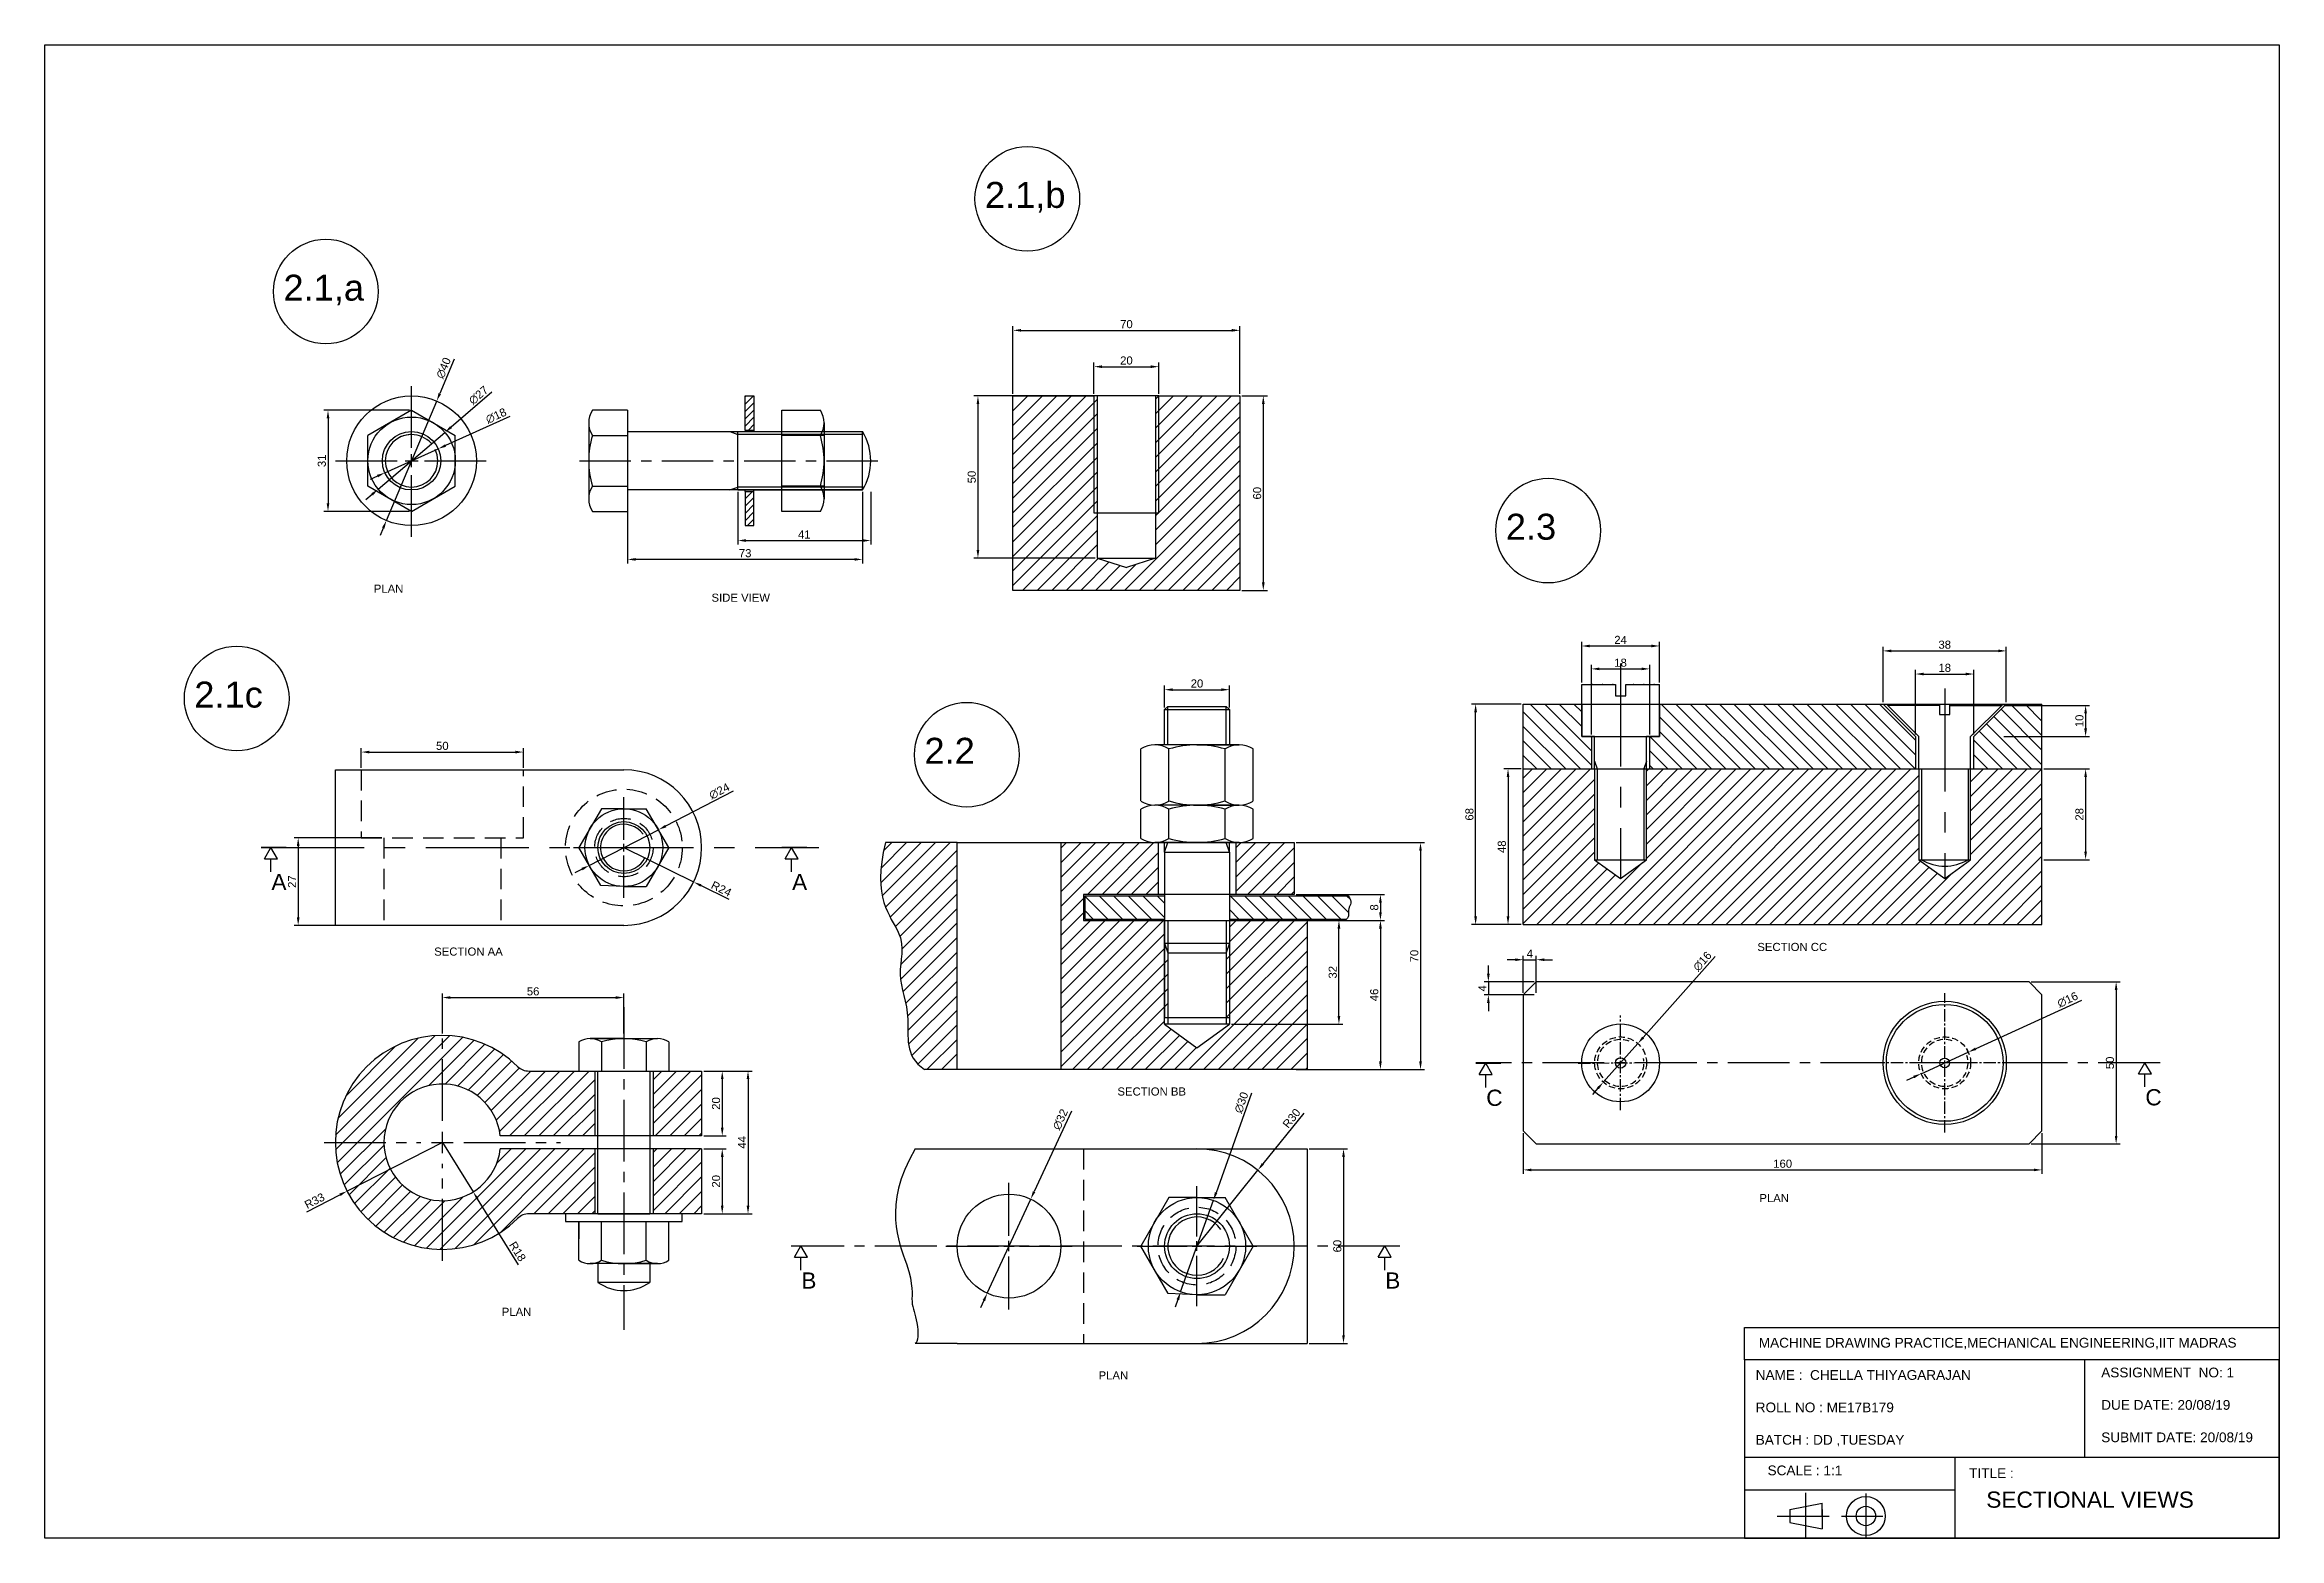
# Model space of a CAD drawing. Header units: millimetres. Extents: x 3067 to 6578, y 1382 to 1935.
# Drawn here: x 4520 to 5210, y 1474 to 1935 of the extents above; entities that cross this region are included whole.
import ezdxf

# ---------------------------------------------------------------- set-up
doc = ezdxf.new("R2010")
doc.units = ezdxf.units.MM
for name, pattern in [('CENTER', [50.8, 31.75, -6.35, 6.35, -6.35]), ('CENTER2', [28.575, 19.05, -3.175, 3.175, -3.175]), ('HIDDEN', [9.525, 6.35, -3.175])]:
    doc.linetypes.add(name, pattern=pattern)
doc.styles.get("Standard").update_dxf_attribs({"font": 'arial.ttf'})
doc.dimstyles.new('chella', dxfattribs={"dimtxt": 2.5, "dimasz": 2.5, "dimexe": 1.25, "dimexo": 0.625, "dimtad": 1, "dimdec": 0, "dimtxsty": 'Standard', "dimcen": 2.5, "dimclrd": 3, "dimclre": 3, "dimclrt": 4, "dimadec": 0, "dimazin": 0, "dimtfac": 1, "dimtdec": 0, "dimtmove": 0, "dimatfit": 3, "dimfxl": 1, "dimarcsym": 0})

msp = doc.modelspace()

# ---------------------------------------------------------------- texts
at = {"color": 4, "linetype": 'ByBlock', "ltscale": 0.2}
for s, p in [('2.1,b', (4810.4, 1884.7)), ('2.1,a', (4594, 1856.08)), ('2.3', (4971.08, 1782.35)), ('2.1c', (4566.5, 1730.57)), ('2.2', (4791.74, 1713.24))]:
    msp.add_text(s, height=8, dxfattribs=at).set_placement(p)
at = {"color": 4}
for s, p in [('PLAN', (4621.87, 1765.98)), ('SIDE VIEW', (4726.05, 1763.21)), ('SECTION AA', (4640.5, 1654.05)), ('SECTION CC', (5048.67, 1655.48)), ('SECTION BB', (4851.27, 1610.9)), ('PLAN', (5049.3, 1578.02)), ('PLAN', (4661.35, 1542.95)), ('PLAN', (4845.46, 1523.34))]:
    msp.add_text(s, height=2.5, dxfattribs=at).set_placement(p)
at = {"color": 6}
for s, p in [('A', (4590.28, 1674.27)), ('A', (4750.9, 1674.26)), ('C', (4965.04, 1607.71)), ('C', (5168.37, 1607.87)), ('B', (4753.75, 1551.34)), ('B', (4933.88, 1551.35))]:
    msp.add_text(s, height=5, dxfattribs=at).set_placement(p)
at = {"color": 4, "attachment_point": 1}
for s, width, heights, insert, char_height in [('MACHINE DRAWING PRACTICE,MECHANICAL ENGINEERING,IIT MADRAS', 164.3264, [7.38], (5049.12, 1536.16), 3), ('NAME :  CHELLA THIYAGARAJAN\\P\\PROLL NO : ME17B179\\P\\PBATCH : DD ,TUESDAY', 99.4536, [0], (5048.17, 1526.21), 3), ('ASSIGNMENT  NO: 1\\P\\PDUE DATE: 20/08/19\\P\\PSUBMIT DATE: 20/08/19', 75.9758, [0], (5154.76, 1526.98), 3), ('SCALE : 1:1', 57.1733, [0], (5051.83, 1496.78), 3), ('TITLE : ', 48.327, [0], (5114.02, 1495.91), 3), (' SECTIONAL VIEWS ', 87.1079, [0], (5117.36, 1488.76), 5)]:
    msp.add_mtext_dynamic_manual_height_columns(s, width=width, gutter_width=1, heights=heights, dxfattribs=dict(at, insert=insert, char_height=char_height))

# ---------------------------------------------------------------- blocks, each defined once
blk = doc.blocks.new('*U18')
at = {"color": 0, "linetype": 'CENTER2', "transparency": 16777216}
for p, q in [((0, 4), (0, 23.5)), ((-23.5, 0), (-4, 0)), ((4, 0), (23.5, 0)), ((0, -23.5), (0, -4))]:
    blk.add_line(p, q, dxfattribs=at)
at = {"color": 0, "linetype": 'Continuous', "transparency": 16777216}
for p, q in [((-2, 0), (2, 0)), ((0, -2), (0, 2))]:
    blk.add_line(p, q, dxfattribs=at)
blk = doc.blocks.new('*U19')
at = {"color": 0, "linetype": 'CENTER2', "transparency": 16777216}
for p, q in [((0, 3.2), (0, 19.5)), ((-19.5, 0), (-3.2, 0)), ((3.2, 0), (19.5, 0)), ((0, -19.5), (0, -3.2))]:
    blk.add_line(p, q, dxfattribs=at)
at = {"color": 0, "linetype": 'Continuous', "transparency": 16777216}
for p, q in [((-1.6, 0), (1.6, 0)), ((0, -1.6), (0, 1.6))]:
    blk.add_line(p, q, dxfattribs=at)
blk = doc.blocks.new('*U20')
at = {"color": 0, "linetype": 'CENTER2', "transparency": 16777216}
for p, q in [((0, 6.6), (0, 36.5)), ((-36.5, 0), (-6.6, 0)), ((6.6, 0), (36.5, 0)), ((0, -36.5), (0, -6.6))]:
    blk.add_line(p, q, dxfattribs=at)
at = {"color": 0, "linetype": 'Continuous', "transparency": 16777216}
for p, q in [((-3.3, 0), (3.3, 0)), ((0, -3.3), (0, 3.3))]:
    blk.add_line(p, q, dxfattribs=at)
blk = doc.blocks.new('*U21')
at = {"color": 0, "linetype": 'CENTER2', "transparency": 16777216}
for p, q in [((0, 2.4), (0, 15.5)), ((-15.5, 0), (-2.4, 0)), ((2.4, 0), (15.5, 0)), ((0, -15.5), (0, -2.4))]:
    blk.add_line(p, q, dxfattribs=at)
at = {"color": 0, "linetype": 'Continuous', "transparency": 16777216}
for p, q in [((-1.2, 0), (1.2, 0)), ((0, -1.2), (0, 1.2))]:
    blk.add_line(p, q, dxfattribs=at)
blk = doc.blocks.new('*U22')
at = {"color": 0, "linetype": 'CENTER2', "transparency": 16777216}
for p, q in [((0, 3), (0, 18.5)), ((-18.5, 0), (-3, 0)), ((3, 0), (18.5, 0)), ((0, -18.5), (0, -3))]:
    blk.add_line(p, q, dxfattribs=at)
at = {"color": 0, "linetype": 'Continuous', "transparency": 16777216}
for p, q in [((-1.5, 0), (1.5, 0)), ((0, -1.5), (0, 1.5))]:
    blk.add_line(p, q, dxfattribs=at)
blk = doc.blocks.new('*D47')
at = {"color": 3, "lineweight": -2, "transparency": 16777216}
for p, q in [((4618.01, 1712), (4618.01, 1718.09)), ((4620.51, 1716.84), (4665.51, 1716.84)), ((4668.01, 1712), (4668.01, 1718.09))]:
    blk.add_line(p, q, dxfattribs=at)
at = {"color": 3, "transparency": 16777216}
for points in [[(4620.51, 1717.26), (4620.51, 1716.42), (4618.01, 1716.84)], [(4665.51, 1717.26), (4665.51, 1716.42), (4668.01, 1716.84)]]:
    blk.add_solid(points, dxfattribs=at)
at = {"layer": 'Defpoints', "color": 0, "transparency": 16777216}
for p in [(4668.01, 1716.84), (4618.01, 1711.38), (4668.01, 1711.38)]:
    blk.add_point(p, dxfattribs=at)
at = {"color": 4, "transparency": 16777216, "insert": (4643.01, 1718.74), "char_height": 2.5, "attachment_point": 5}
blk.add_mtext('50', dxfattribs=at)
blk = doc.blocks.new('*D48')
at = {"color": 3, "lineweight": -2, "transparency": 16777216}
for p, q in [((4732.73, 1704.73), (4711.9, 1694.01)), ((4688.34, 1681.89), (4709.68, 1692.87)), ((4686.12, 1680.74), (4683.9, 1679.6))]:
    blk.add_line(p, q, dxfattribs=at)
at = {"color": 3, "transparency": 16777216}
for points in [[(4711.71, 1694.38), (4712.09, 1693.64), (4709.68, 1692.87)], [(4685.93, 1681.11), (4686.31, 1680.37), (4688.34, 1681.89)]]:
    blk.add_solid(points, dxfattribs=at)
at = {"layer": 'Defpoints', "color": 0, "transparency": 16777216}
for p in [(4709.68, 1692.87), (4688.34, 1681.89)]:
    blk.add_point(p, dxfattribs=at)
at = {"color": 4, "transparency": 16777216, "insert": (4728.47, 1704.76), "char_height": 2.5, "attachment_point": 5, "rotation": 27.23114}
blk.add_mtext('∅24', dxfattribs=at)
blk = doc.blocks.new('*D49')
at = {"color": 3, "lineweight": -2, "transparency": 16777216}
for p, q in [((4699.01, 1687.38), (4720.54, 1676.77)), ((4731.5, 1671.38), (4722.78, 1675.67))]:
    blk.add_line(p, q, dxfattribs=at)
at = {"color": 3, "transparency": 16777216}
blk.add_solid([(4722.97, 1676.04), (4722.6, 1675.3), (4720.54, 1676.77)], dxfattribs=at)
at = {"layer": 'Defpoints', "color": 0, "transparency": 16777216}
for p in [(4699.01, 1687.38), (4720.54, 1676.77)]:
    blk.add_point(p, dxfattribs=at)
at = {"color": 4, "transparency": 16777216, "insert": (4729.09, 1674.66), "char_height": 2.5, "attachment_point": 5, "rotation": 333.78316}
blk.add_mtext('R24', dxfattribs=at)
blk = doc.blocks.new('*D50')
at = {"color": 3, "lineweight": -2, "transparency": 16777216}
for p, q in [((4723.64, 1618.45), (4730.61, 1618.45)), ((4729.36, 1615.95), (4729.36, 1600.95)), ((4723.64, 1598.45), (4730.61, 1598.45))]:
    blk.add_line(p, q, dxfattribs=at)
at = {"color": 3, "transparency": 16777216}
for points in [[(4728.94, 1615.95), (4729.77, 1615.95), (4729.36, 1618.45)], [(4728.94, 1600.95), (4729.77, 1600.95), (4729.36, 1598.45)]]:
    blk.add_solid(points, dxfattribs=at)
at = {"layer": 'Defpoints', "color": 0, "transparency": 16777216}
for p in [(4723.01, 1618.45), (4723.01, 1598.45), (4729.36, 1598.45)]:
    blk.add_point(p, dxfattribs=at)
at = {"color": 4, "transparency": 16777216, "insert": (4727.46, 1608.45), "char_height": 2.5, "attachment_point": 5, "rotation": 90}
blk.add_mtext('20', dxfattribs=at)
blk = doc.blocks.new('*D51')
at = {"color": 3, "lineweight": -2, "transparency": 16777216}
for p, q in [((4723.64, 1594.45), (4730.61, 1594.45)), ((4729.36, 1591.95), (4729.36, 1576.95)), ((4723.64, 1574.45), (4730.61, 1574.45))]:
    blk.add_line(p, q, dxfattribs=at)
at = {"color": 3, "transparency": 16777216}
for points in [[(4728.94, 1591.95), (4729.77, 1591.95), (4729.36, 1594.45)], [(4728.94, 1576.95), (4729.77, 1576.95), (4729.36, 1574.45)]]:
    blk.add_solid(points, dxfattribs=at)
at = {"layer": 'Defpoints', "color": 0, "transparency": 16777216}
for p in [(4723.01, 1594.45), (4723.01, 1574.45), (4729.36, 1574.45)]:
    blk.add_point(p, dxfattribs=at)
at = {"color": 4, "transparency": 16777216, "insert": (4727.46, 1584.45), "char_height": 2.5, "attachment_point": 5, "rotation": 90}
blk.add_mtext('20', dxfattribs=at)
blk = doc.blocks.new('*D52')
at = {"color": 3, "lineweight": -2, "transparency": 16777216}
for p, q in [((4723.64, 1618.45), (4738.56, 1618.45)), ((4737.31, 1615.95), (4737.31, 1576.95)), ((4723.64, 1574.45), (4738.56, 1574.45))]:
    blk.add_line(p, q, dxfattribs=at)
at = {"color": 3, "transparency": 16777216}
for points in [[(4736.89, 1615.95), (4737.73, 1615.95), (4737.31, 1618.45)], [(4736.89, 1576.95), (4737.73, 1576.95), (4737.31, 1574.45)]]:
    blk.add_solid(points, dxfattribs=at)
at = {"layer": 'Defpoints', "color": 0, "transparency": 16777216}
for p in [(4723.01, 1618.45), (4723.01, 1574.45), (4737.31, 1574.45)]:
    blk.add_point(p, dxfattribs=at)
at = {"color": 4, "transparency": 16777216, "insert": (4735.44, 1596.45), "char_height": 2.5, "attachment_point": 5, "rotation": 90}
blk.add_mtext('44', dxfattribs=at)
blk = doc.blocks.new('*D53')
at = {"color": 3, "lineweight": -2, "transparency": 16777216}
for p, q in [((4643.01, 1630.07), (4643.01, 1642.37)), ((4645.51, 1641.12), (4696.51, 1641.12)), ((4699.01, 1630.07), (4699.01, 1642.37))]:
    blk.add_line(p, q, dxfattribs=at)
at = {"color": 3, "transparency": 16777216}
for points in [[(4645.51, 1641.53), (4645.51, 1640.7), (4643.01, 1641.12)], [(4696.51, 1641.53), (4696.51, 1640.7), (4699.01, 1641.12)]]:
    blk.add_solid(points, dxfattribs=at)
at = {"layer": 'Defpoints', "color": 0, "transparency": 16777216}
for p in [(4699.01, 1641.12), (4643.01, 1629.45), (4699.01, 1629.45)]:
    blk.add_point(p, dxfattribs=at)
at = {"color": 4, "transparency": 16777216, "insert": (4671.01, 1643.02), "char_height": 2.5, "attachment_point": 5}
blk.add_mtext('56', dxfattribs=at)
blk = doc.blocks.new('*D54')
at = {"color": 3, "lineweight": -2, "transparency": 16777216}
for p, q in [((4643.01, 1596.45), (4613.63, 1581.42)), ((4601.25, 1575.08), (4611.41, 1580.28))]:
    blk.add_line(p, q, dxfattribs=at)
at = {"color": 3, "transparency": 16777216}
blk.add_solid([(4611.22, 1580.65), (4611.6, 1579.91), (4613.63, 1581.42)], dxfattribs=at)
at = {"layer": 'Defpoints', "color": 0, "transparency": 16777216}
for p in [(4643.01, 1596.45), (4613.63, 1581.42)]:
    blk.add_point(p, dxfattribs=at)
at = {"color": 4, "transparency": 16777216, "insert": (4603.6, 1578.42), "char_height": 2.5, "attachment_point": 5, "rotation": 27.09469}
blk.add_mtext('R33', dxfattribs=at)
blk = doc.blocks.new('*D55')
at = {"color": 3, "lineweight": -2, "transparency": 16777216}
for p, q in [((4643.01, 1596.45), (4652.53, 1581.17)), ((4666.51, 1558.72), (4653.85, 1579.05))]:
    blk.add_line(p, q, dxfattribs=at)
at = {"color": 3, "transparency": 16777216}
blk.add_solid([(4654.2, 1579.27), (4653.5, 1578.83), (4652.53, 1581.17)], dxfattribs=at)
at = {"layer": 'Defpoints', "color": 0, "transparency": 16777216}
for p in [(4643.01, 1596.45), (4652.53, 1581.17)]:
    blk.add_point(p, dxfattribs=at)
at = {"color": 4, "transparency": 16777216, "insert": (4666.21, 1562.8), "char_height": 2.5, "attachment_point": 5, "rotation": 301.91737}
blk.add_mtext('R18', dxfattribs=at)
blk = doc.blocks.new('*D56')
at = {"color": 3, "lineweight": -2, "transparency": 16777216}
for p, q in [((4865.81, 1730.55), (4865.81, 1737.33)), ((4885.81, 1730.55), (4885.81, 1737.33)), ((4868.31, 1736.08), (4883.31, 1736.08))]:
    blk.add_line(p, q, dxfattribs=at)
at = {"color": 3, "transparency": 16777216}
for points in [[(4868.31, 1736.5), (4868.31, 1735.67), (4865.81, 1736.08)], [(4883.31, 1736.5), (4883.31, 1735.67), (4885.81, 1736.08)]]:
    blk.add_solid(points, dxfattribs=at)
at = {"layer": 'Defpoints', "color": 0, "transparency": 16777216}
for p in [(4885.81, 1736.08), (4865.81, 1729.92), (4885.81, 1729.92)]:
    blk.add_point(p, dxfattribs=at)
at = {"color": 4, "transparency": 16777216, "insert": (4875.81, 1737.98), "char_height": 2.5, "attachment_point": 5}
blk.add_mtext('20', dxfattribs=at)
blk = doc.blocks.new('*D57')
at = {"color": 3, "lineweight": -2, "transparency": 16777216}
for p, q in [((4906.44, 1672.92), (4933.65, 1672.92)), ((4932.4, 1670.42), (4932.4, 1667.42)), ((4906.44, 1664.92), (4933.65, 1664.92))]:
    blk.add_line(p, q, dxfattribs=at)
at = {"color": 3, "transparency": 16777216}
for points in [[(4931.99, 1670.42), (4932.82, 1670.42), (4932.4, 1672.92)], [(4931.99, 1667.42), (4932.82, 1667.42), (4932.4, 1664.92)]]:
    blk.add_solid(points, dxfattribs=at)
at = {"layer": 'Defpoints', "color": 0, "transparency": 16777216}
for p in [(4905.81, 1672.92), (4905.81, 1664.92), (4932.4, 1664.92)]:
    blk.add_point(p, dxfattribs=at)
at = {"color": 4, "transparency": 16777216, "insert": (4930.5, 1668.92), "char_height": 2.5, "attachment_point": 5, "rotation": 90}
blk.add_mtext('8', dxfattribs=at)
blk = doc.blocks.new('*D58')
at = {"color": 3, "lineweight": -2, "transparency": 16777216}
for p, q in [((4910.44, 1664.92), (4933.65, 1664.92)), ((4932.4, 1662.42), (4932.4, 1621.42)), ((4910.44, 1618.92), (4933.65, 1618.92))]:
    blk.add_line(p, q, dxfattribs=at)
at = {"color": 3, "transparency": 16777216}
for points in [[(4931.99, 1662.42), (4932.82, 1662.42), (4932.4, 1664.92)], [(4931.99, 1621.42), (4932.82, 1621.42), (4932.4, 1618.92)]]:
    blk.add_solid(points, dxfattribs=at)
at = {"layer": 'Defpoints', "color": 0, "transparency": 16777216}
for p in [(4909.81, 1664.92), (4909.81, 1618.92), (4932.4, 1618.92)]:
    blk.add_point(p, dxfattribs=at)
at = {"color": 4, "transparency": 16777216, "insert": (4930.5, 1641.92), "char_height": 2.5, "attachment_point": 5, "rotation": 90}
blk.add_mtext('46', dxfattribs=at)
blk = doc.blocks.new('*D59')
at = {"color": 3, "lineweight": -2, "transparency": 16777216}
for p, q in [((4886.44, 1664.92), (4920.85, 1664.92)), ((4919.6, 1635.42), (4919.6, 1662.42)), ((4886.44, 1632.92), (4920.85, 1632.92))]:
    blk.add_line(p, q, dxfattribs=at)
at = {"color": 3, "transparency": 16777216}
for points in [[(4919.18, 1662.42), (4920.02, 1662.42), (4919.6, 1664.92)], [(4919.18, 1635.42), (4920.02, 1635.42), (4919.6, 1632.92)]]:
    blk.add_solid(points, dxfattribs=at)
at = {"layer": 'Defpoints', "color": 0, "transparency": 16777216}
for p in [(4885.81, 1664.92), (4919.6, 1664.92), (4885.81, 1632.92)]:
    blk.add_point(p, dxfattribs=at)
at = {"color": 4, "transparency": 16777216, "insert": (4917.7, 1648.92), "char_height": 2.5, "attachment_point": 5, "rotation": 90}
blk.add_mtext('32', dxfattribs=at)
blk = doc.blocks.new('*D60')
at = {"color": 3, "lineweight": -2, "transparency": 16777216}
for p, q in [((4906.44, 1688.92), (4946.01, 1688.92)), ((4944.76, 1686.42), (4944.76, 1621.42)), ((4906.44, 1618.92), (4946.01, 1618.92))]:
    blk.add_line(p, q, dxfattribs=at)
at = {"color": 3, "transparency": 16777216}
for points in [[(4944.35, 1686.42), (4945.18, 1686.42), (4944.76, 1688.92)], [(4944.35, 1621.42), (4945.18, 1621.42), (4944.76, 1618.92)]]:
    blk.add_solid(points, dxfattribs=at)
at = {"layer": 'Defpoints', "color": 0, "transparency": 16777216}
for p in [(4905.81, 1688.92), (4905.81, 1618.92), (4944.76, 1618.92)]:
    blk.add_point(p, dxfattribs=at)
at = {"color": 4, "transparency": 16777216, "insert": (4942.86, 1653.92), "char_height": 2.5, "attachment_point": 5, "rotation": 90}
blk.add_mtext('70', dxfattribs=at)
blk = doc.blocks.new('*D61')
at = {"color": 3, "lineweight": -2, "transparency": 16777216}
for p, q in [((4837.05, 1606.13), (4825.57, 1581.25)), ((4811.11, 1549.93), (4824.52, 1578.98)), ((4810.06, 1547.66), (4809.02, 1545.39))]:
    blk.add_line(p, q, dxfattribs=at)
at = {"color": 3, "transparency": 16777216}
for points in [[(4825.19, 1581.43), (4825.94, 1581.08), (4824.52, 1578.98)], [(4809.68, 1547.83), (4810.44, 1547.48), (4811.11, 1549.93)]]:
    blk.add_solid(points, dxfattribs=at)
at = {"layer": 'Defpoints', "color": 0, "transparency": 16777216}
for p in [(4824.52, 1578.98), (4811.11, 1549.93)]:
    blk.add_point(p, dxfattribs=at)
at = {"color": 4, "transparency": 16777216, "insert": (4833.68, 1603.54), "char_height": 2.5, "attachment_point": 5, "rotation": 65.22838}
blk.add_mtext('∅32', dxfattribs=at)
blk = doc.blocks.new('*D62')
at = {"color": 3, "lineweight": -2, "transparency": 16777216}
for p, q in [((4908.73, 1605.5), (4896.14, 1589.81)), ((4875.81, 1564.45), (4894.58, 1587.86))]:
    blk.add_line(p, q, dxfattribs=at)
at = {"color": 3, "transparency": 16777216}
blk.add_solid([(4895.82, 1590.07), (4896.47, 1589.55), (4894.58, 1587.86)], dxfattribs=at)
at = {"layer": 'Defpoints', "color": 0, "transparency": 16777216}
for p in [(4894.58, 1587.86), (4875.81, 1564.45)]:
    blk.add_point(p, dxfattribs=at)
at = {"color": 4, "transparency": 16777216, "insert": (4904.99, 1603.88), "char_height": 2.5, "attachment_point": 5, "rotation": 51.27719}
blk.add_mtext('R30', dxfattribs=at)
blk = doc.blocks.new('*D63')
at = {"color": 3, "lineweight": -2, "transparency": 16777216}
for p, q in [((4910.44, 1594.45), (4922.26, 1594.45)), ((4921.01, 1591.95), (4921.01, 1536.95)), ((4910.44, 1534.45), (4922.26, 1534.45))]:
    blk.add_line(p, q, dxfattribs=at)
at = {"color": 3, "transparency": 16777216}
for points in [[(4920.6, 1591.95), (4921.43, 1591.95), (4921.01, 1594.45)], [(4920.6, 1536.95), (4921.43, 1536.95), (4921.01, 1534.45)]]:
    blk.add_solid(points, dxfattribs=at)
at = {"layer": 'Defpoints', "color": 0, "transparency": 16777216}
for p in [(4909.81, 1594.45), (4909.81, 1534.45), (4921.01, 1534.45)]:
    blk.add_point(p, dxfattribs=at)
at = {"color": 4, "transparency": 16777216, "insert": (4919.11, 1564.45), "char_height": 2.5, "attachment_point": 5, "rotation": 90}
blk.add_mtext('60', dxfattribs=at)
blk = doc.blocks.new('*D64')
at = {"color": 3, "lineweight": -2, "transparency": 16777216}
for p, q in [((4892.66, 1611.63), (4881.7, 1580.93)), ((4870.77, 1550.33), (4880.86, 1578.58)), ((4869.93, 1547.97), (4869.09, 1545.62))]:
    blk.add_line(p, q, dxfattribs=at)
at = {"color": 3, "transparency": 16777216}
for points in [[(4881.31, 1581.07), (4882.09, 1580.79), (4880.86, 1578.58)], [(4869.54, 1548.11), (4870.32, 1547.83), (4870.77, 1550.33)]]:
    blk.add_solid(points, dxfattribs=at)
at = {"layer": 'Defpoints', "color": 0, "transparency": 16777216}
for p in [(4880.86, 1578.58), (4870.77, 1550.33)]:
    blk.add_point(p, dxfattribs=at)
at = {"color": 4, "transparency": 16777216, "insert": (4889.53, 1608.74), "char_height": 2.5, "attachment_point": 5, "rotation": 70.35028}
blk.add_mtext('∅30', dxfattribs=at)
blk = doc.blocks.new('*D65')
at = {"color": 3, "lineweight": -2, "transparency": 16777216}
for p, q in [((4889.66, 1826.68), (4897.52, 1826.68)), ((4896.27, 1824.18), (4896.27, 1769.18)), ((4889.66, 1766.68), (4897.52, 1766.68))]:
    blk.add_line(p, q, dxfattribs=at)
at = {"color": 3, "transparency": 16777216}
for points in [[(4895.85, 1824.18), (4896.69, 1824.18), (4896.27, 1826.68)], [(4895.85, 1769.18), (4896.69, 1769.18), (4896.27, 1766.68)]]:
    blk.add_solid(points, dxfattribs=at)
at = {"layer": 'Defpoints', "color": 0, "transparency": 16777216}
for p in [(4889.04, 1826.68), (4889.04, 1766.68), (4896.27, 1766.68)]:
    blk.add_point(p, dxfattribs=at)
at = {"color": 4, "transparency": 16777216, "insert": (4894.37, 1796.68), "char_height": 2.5, "attachment_point": 5, "rotation": 90}
blk.add_mtext('60', dxfattribs=at)
blk = doc.blocks.new('*D66')
at = {"color": 3, "lineweight": -2, "transparency": 16777216}
for p, q in [((4819.04, 1827.31), (4819.04, 1848.17)), ((4889.04, 1827.31), (4889.04, 1848.17)), ((4821.54, 1846.92), (4886.54, 1846.92))]:
    blk.add_line(p, q, dxfattribs=at)
at = {"color": 3, "transparency": 16777216}
for points in [[(4821.54, 1847.34), (4821.54, 1846.51), (4819.04, 1846.92)], [(4886.54, 1847.34), (4886.54, 1846.51), (4889.04, 1846.92)]]:
    blk.add_solid(points, dxfattribs=at)
at = {"layer": 'Defpoints', "color": 0, "transparency": 16777216}
for p in [(4889.04, 1846.92), (4819.04, 1826.68), (4889.04, 1826.68)]:
    blk.add_point(p, dxfattribs=at)
at = {"color": 4, "transparency": 16777216, "insert": (4854.04, 1848.82), "char_height": 2.5, "attachment_point": 5}
blk.add_mtext('70', dxfattribs=at)
blk = doc.blocks.new('*D67')
at = {"color": 3, "lineweight": -2, "transparency": 16777216}
for p, q in [((4844.04, 1827.31), (4844.04, 1836.96)), ((4846.54, 1835.71), (4861.54, 1835.71)), ((4864.04, 1827.31), (4864.04, 1836.96))]:
    blk.add_line(p, q, dxfattribs=at)
at = {"color": 3, "transparency": 16777216}
for points in [[(4846.54, 1836.13), (4846.54, 1835.29), (4844.04, 1835.71)], [(4861.54, 1836.13), (4861.54, 1835.29), (4864.04, 1835.71)]]:
    blk.add_solid(points, dxfattribs=at)
at = {"layer": 'Defpoints', "color": 0, "transparency": 16777216}
for p in [(4864.04, 1835.71), (4844.04, 1826.68), (4864.04, 1826.68)]:
    blk.add_point(p, dxfattribs=at)
at = {"color": 4, "transparency": 16777216, "insert": (4854.04, 1837.61), "char_height": 2.5, "attachment_point": 5}
blk.add_mtext('20', dxfattribs=at)
blk = doc.blocks.new('*D68')
at = {"color": 3, "lineweight": -2, "transparency": 16777216}
for p, q in [((4844.41, 1826.68), (4806.99, 1826.68)), ((4808.24, 1824.18), (4808.24, 1779.18)), ((4844.41, 1776.68), (4806.99, 1776.68))]:
    blk.add_line(p, q, dxfattribs=at)
at = {"color": 3, "transparency": 16777216}
for points in [[(4807.82, 1824.18), (4808.65, 1824.18), (4808.24, 1826.68)], [(4807.82, 1779.18), (4808.65, 1779.18), (4808.24, 1776.68)]]:
    blk.add_solid(points, dxfattribs=at)
at = {"layer": 'Defpoints', "color": 0, "transparency": 16777216}
for p in [(4845.04, 1826.68), (4808.24, 1776.68), (4845.04, 1776.68)]:
    blk.add_point(p, dxfattribs=at)
at = {"color": 4, "transparency": 16777216, "insert": (4806.33, 1801.68), "char_height": 2.5, "attachment_point": 5, "rotation": 90}
blk.add_mtext('50', dxfattribs=at)
blk = doc.blocks.new('*D69')
at = {"color": 3, "lineweight": -2, "transparency": 16777216}
for p, q in [((4646.69, 1838.01), (4642.24, 1827.42)), ((4625.75, 1788.25), (4641.27, 1825.12)), ((4624.78, 1785.94), (4623.81, 1783.64))]:
    blk.add_line(p, q, dxfattribs=at)
at = {"color": 3, "transparency": 16777216}
for points in [[(4641.85, 1827.58), (4642.62, 1827.26), (4641.27, 1825.12)], [(4624.4, 1786.11), (4625.17, 1785.78), (4625.75, 1788.25)]]:
    blk.add_solid(points, dxfattribs=at)
at = {"layer": 'Defpoints', "color": 0, "transparency": 16777216}
for p in [(4641.27, 1825.12), (4625.75, 1788.25)]:
    blk.add_point(p, dxfattribs=at)
at = {"color": 4, "transparency": 16777216, "insert": (4643.41, 1835.3), "char_height": 2.5, "attachment_point": 5, "rotation": 67.17717}
blk.add_mtext('∅40', dxfattribs=at)
blk = doc.blocks.new('*D70')
at = {"color": 3, "lineweight": -2, "transparency": 16777216}
for p, q in [((4658.33, 1827.82), (4645.69, 1817.06)), ((4623.23, 1797.93), (4643.79, 1815.44)), ((4621.33, 1796.31), (4619.43, 1794.68))]:
    blk.add_line(p, q, dxfattribs=at)
at = {"color": 3, "transparency": 16777216}
for points in [[(4645.42, 1817.38), (4645.96, 1816.74), (4643.79, 1815.44)], [(4621.06, 1796.62), (4621.6, 1795.99), (4623.23, 1797.93)]]:
    blk.add_solid(points, dxfattribs=at)
at = {"layer": 'Defpoints', "color": 0, "transparency": 16777216}
for p in [(4643.79, 1815.44), (4623.23, 1797.93)]:
    blk.add_point(p, dxfattribs=at)
at = {"color": 4, "transparency": 16777216, "insert": (4654.18, 1826.88), "char_height": 2.5, "attachment_point": 5, "rotation": 40.42893}
blk.add_mtext('∅27', dxfattribs=at)
blk = doc.blocks.new('*D71')
at = {"color": 3, "lineweight": -2, "transparency": 16777216}
for p, q in [((4663.84, 1820.3), (4644, 1811.39)), ((4625.3, 1802.99), (4641.72, 1810.37)), ((4623.02, 1801.97), (4620.74, 1800.95))]:
    blk.add_line(p, q, dxfattribs=at)
at = {"color": 3, "transparency": 16777216}
for points in [[(4643.83, 1811.77), (4644.17, 1811.01), (4641.72, 1810.37)], [(4622.85, 1802.35), (4623.19, 1801.59), (4625.3, 1802.99)]]:
    blk.add_solid(points, dxfattribs=at)
at = {"layer": 'Defpoints', "color": 0, "transparency": 16777216}
for p in [(4641.72, 1810.37), (4625.3, 1802.99)]:
    blk.add_point(p, dxfattribs=at)
at = {"color": 4, "transparency": 16777216, "insert": (4659.59, 1820.55), "char_height": 2.5, "attachment_point": 5, "rotation": 24.18677}
blk.add_mtext('∅18', dxfattribs=at)
blk = doc.blocks.new('*D72')
at = {"color": 3, "lineweight": -2, "transparency": 16777216}
for p, q in [((4632.89, 1822.28), (4606.49, 1822.28)), ((4607.74, 1819.78), (4607.74, 1793.58)), ((4632.89, 1791.08), (4606.49, 1791.08))]:
    blk.add_line(p, q, dxfattribs=at)
at = {"color": 3, "transparency": 16777216}
for points in [[(4607.33, 1819.78), (4608.16, 1819.78), (4607.74, 1822.28)], [(4607.33, 1793.58), (4608.16, 1793.58), (4607.74, 1791.08)]]:
    blk.add_solid(points, dxfattribs=at)
at = {"layer": 'Defpoints', "color": 0, "transparency": 16777216}
for p in [(4633.51, 1822.28), (4607.74, 1791.08), (4633.51, 1791.08)]:
    blk.add_point(p, dxfattribs=at)
at = {"color": 4, "transparency": 16777216, "insert": (4605.84, 1806.68), "char_height": 2.5, "attachment_point": 5, "rotation": 90}
blk.add_mtext('31', dxfattribs=at)
blk = doc.blocks.new('*D73')
at = {"color": 3, "lineweight": -2, "transparency": 16777216}
for p, q in [((4734.17, 1797.06), (4734.17, 1780.83)), ((4775.17, 1797.06), (4775.17, 1780.83)), ((4736.67, 1782.08), (4772.67, 1782.08))]:
    blk.add_line(p, q, dxfattribs=at)
at = {"color": 3, "transparency": 16777216}
for points in [[(4736.67, 1782.5), (4736.67, 1781.67), (4734.17, 1782.08)], [(4772.67, 1782.5), (4772.67, 1781.67), (4775.17, 1782.08)]]:
    blk.add_solid(points, dxfattribs=at)
at = {"layer": 'Defpoints', "color": 0, "transparency": 16777216}
for p in [(4734.17, 1797.68), (4775.17, 1797.68), (4775.17, 1782.08)]:
    blk.add_point(p, dxfattribs=at)
at = {"color": 4, "transparency": 16777216, "insert": (4754.67, 1783.96), "char_height": 2.5, "attachment_point": 5}
blk.add_mtext('41', dxfattribs=at)
blk = doc.blocks.new('*D74')
at = {"color": 3, "lineweight": -2, "transparency": 16777216}
for p, q in [((4700.17, 1797.06), (4700.17, 1775.01)), ((4772.67, 1797.06), (4772.67, 1775.01)), ((4770.17, 1776.26), (4702.67, 1776.26))]:
    blk.add_line(p, q, dxfattribs=at)
at = {"color": 3, "transparency": 16777216}
for points in [[(4702.67, 1776.68), (4702.67, 1775.85), (4700.17, 1776.26)], [(4770.17, 1776.68), (4770.17, 1775.85), (4772.67, 1776.26)]]:
    blk.add_solid(points, dxfattribs=at)
at = {"layer": 'Defpoints', "color": 0, "transparency": 16777216}
for p in [(4700.17, 1797.68), (4772.67, 1797.68), (4700.17, 1776.26)]:
    blk.add_point(p, dxfattribs=at)
at = {"color": 4, "transparency": 16777216, "insert": (4736.42, 1778.17), "char_height": 2.5, "attachment_point": 5}
blk.add_mtext('73', dxfattribs=at)
blk = doc.blocks.new('*D75')
at = {"color": 3, "lineweight": -2, "transparency": 16777216}
for p, q in [((4994.48, 1738.26), (4994.48, 1750.81)), ((4996.98, 1749.56), (5015.98, 1749.56)), ((5018.48, 1738.26), (5018.48, 1750.81))]:
    blk.add_line(p, q, dxfattribs=at)
at = {"color": 3, "transparency": 16777216}
for points in [[(4996.98, 1749.98), (4996.98, 1749.14), (4994.48, 1749.56)], [(5015.98, 1749.98), (5015.98, 1749.14), (5018.48, 1749.56)]]:
    blk.add_solid(points, dxfattribs=at)
at = {"layer": 'Defpoints', "color": 0, "transparency": 16777216}
for p in [(5018.48, 1749.56), (4994.48, 1737.64), (5018.48, 1737.64)]:
    blk.add_point(p, dxfattribs=at)
at = {"color": 4, "transparency": 16777216, "insert": (5006.48, 1751.44), "char_height": 2.5, "attachment_point": 5}
blk.add_mtext('24', dxfattribs=at)
blk = doc.blocks.new('*D76')
at = {"color": 3, "lineweight": -2, "transparency": 16777216}
for p, q in [((4997.48, 1722.26), (4997.48, 1743.75)), ((4999.98, 1742.5), (5012.98, 1742.5)), ((5015.48, 1722.26), (5015.48, 1743.75))]:
    blk.add_line(p, q, dxfattribs=at)
at = {"color": 3, "transparency": 16777216}
for points in [[(4999.98, 1742.91), (4999.98, 1742.08), (4997.48, 1742.5)], [(5012.98, 1742.91), (5012.98, 1742.08), (5015.48, 1742.5)]]:
    blk.add_solid(points, dxfattribs=at)
at = {"layer": 'Defpoints', "color": 0, "transparency": 16777216}
for p in [(5015.48, 1742.5), (4997.48, 1721.64), (5015.48, 1721.64)]:
    blk.add_point(p, dxfattribs=at)
at = {"color": 4, "transparency": 16777216, "insert": (5006.48, 1744.4), "char_height": 2.5, "attachment_point": 5}
blk.add_mtext('18', dxfattribs=at)
blk = doc.blocks.new('*D77')
at = {"color": 3, "lineweight": -2, "transparency": 16777216}
for p, q in [((4975.85, 1731.64), (4960.51, 1731.64)), ((4961.76, 1666.14), (4961.76, 1729.14)), ((4975.85, 1663.64), (4960.51, 1663.64))]:
    blk.add_line(p, q, dxfattribs=at)
at = {"color": 3, "transparency": 16777216}
for points in [[(4961.35, 1729.14), (4962.18, 1729.14), (4961.76, 1731.64)], [(4961.35, 1666.14), (4962.18, 1666.14), (4961.76, 1663.64)]]:
    blk.add_solid(points, dxfattribs=at)
at = {"layer": 'Defpoints', "color": 0, "transparency": 16777216}
for p in [(4961.76, 1731.64), (4976.48, 1731.64), (4976.48, 1663.64)]:
    blk.add_point(p, dxfattribs=at)
at = {"color": 4, "transparency": 16777216, "insert": (4959.86, 1697.64), "char_height": 2.5, "attachment_point": 5, "rotation": 90}
blk.add_mtext('68', dxfattribs=at)
blk = doc.blocks.new('*D78')
at = {"color": 3, "lineweight": -2, "transparency": 16777216}
for p, q in [((4975.85, 1711.64), (4970.51, 1711.64)), ((4971.76, 1709.14), (4971.76, 1666.14)), ((4975.85, 1663.64), (4970.51, 1663.64))]:
    blk.add_line(p, q, dxfattribs=at)
at = {"color": 3, "transparency": 16777216}
for points in [[(4971.35, 1709.14), (4972.18, 1709.14), (4971.76, 1711.64)], [(4971.35, 1666.14), (4972.18, 1666.14), (4971.76, 1663.64)]]:
    blk.add_solid(points, dxfattribs=at)
at = {"layer": 'Defpoints', "color": 0, "transparency": 16777216}
for p in [(4976.48, 1711.64), (4971.76, 1663.64), (4976.48, 1663.64)]:
    blk.add_point(p, dxfattribs=at)
at = {"color": 4, "transparency": 16777216, "insert": (4969.86, 1687.64), "char_height": 2.5, "attachment_point": 5, "rotation": 90}
blk.add_mtext('48', dxfattribs=at)
blk = doc.blocks.new('*D79')
at = {"color": 3, "lineweight": -2, "transparency": 16777216}
for p, q in [((5124.7, 1731.24), (5151.19, 1731.24)), ((5149.94, 1728.74), (5149.94, 1724.14)), ((5124.7, 1721.64), (5151.19, 1721.64))]:
    blk.add_line(p, q, dxfattribs=at)
at = {"color": 3, "transparency": 16777216}
for points in [[(5149.52, 1728.74), (5150.36, 1728.74), (5149.94, 1731.24)], [(5149.52, 1724.14), (5150.36, 1724.14), (5149.94, 1721.64)]]:
    blk.add_solid(points, dxfattribs=at)
at = {"layer": 'Defpoints', "color": 0, "transparency": 16777216}
for p in [(5124.08, 1731.24), (5124.08, 1721.64), (5149.94, 1721.64)]:
    blk.add_point(p, dxfattribs=at)
at = {"color": 4, "transparency": 16777216, "insert": (5148.04, 1726.44), "char_height": 2.5, "attachment_point": 5, "rotation": 90}
blk.add_mtext('10', dxfattribs=at)
blk = doc.blocks.new('*D80')
at = {"color": 3, "lineweight": -2, "transparency": 16777216}
for p, q in [((5137.1, 1711.64), (5151.19, 1711.64)), ((5149.94, 1709.14), (5149.94, 1686.14)), ((5137.1, 1683.64), (5151.19, 1683.64))]:
    blk.add_line(p, q, dxfattribs=at)
at = {"color": 3, "transparency": 16777216}
for points in [[(5149.52, 1709.14), (5150.36, 1709.14), (5149.94, 1711.64)], [(5149.52, 1686.14), (5150.36, 1686.14), (5149.94, 1683.64)]]:
    blk.add_solid(points, dxfattribs=at)
at = {"layer": 'Defpoints', "color": 0, "transparency": 16777216}
for p in [(5136.48, 1711.64), (5136.48, 1683.64), (5149.94, 1683.64)]:
    blk.add_point(p, dxfattribs=at)
at = {"color": 4, "transparency": 16777216, "insert": (5148.04, 1697.64), "char_height": 2.5, "attachment_point": 5, "rotation": 90}
blk.add_mtext('28', dxfattribs=at)
blk = doc.blocks.new('*D81')
at = {"color": 3, "lineweight": -2, "transparency": 16777216}
for p, q in [((5087.48, 1732.26), (5087.48, 1749.3)), ((5089.98, 1748.05), (5122.98, 1748.05)), ((5125.48, 1732.26), (5125.48, 1749.3))]:
    blk.add_line(p, q, dxfattribs=at)
at = {"color": 3, "transparency": 16777216}
for points in [[(5089.98, 1748.46), (5089.98, 1747.63), (5087.48, 1748.05)], [(5122.98, 1748.46), (5122.98, 1747.63), (5125.48, 1748.05)]]:
    blk.add_solid(points, dxfattribs=at)
at = {"layer": 'Defpoints', "color": 0, "transparency": 16777216}
for p in [(5125.48, 1748.05), (5087.48, 1731.64), (5125.48, 1731.64)]:
    blk.add_point(p, dxfattribs=at)
at = {"color": 4, "transparency": 16777216, "insert": (5106.48, 1749.95), "char_height": 2.5, "attachment_point": 5}
blk.add_mtext('38', dxfattribs=at)
blk = doc.blocks.new('*D82')
at = {"color": 3, "lineweight": -2, "transparency": 16777216}
for p, q in [((5097.48, 1722.26), (5097.48, 1742.16)), ((5099.98, 1740.91), (5112.98, 1740.91)), ((5115.48, 1722.26), (5115.48, 1742.16))]:
    blk.add_line(p, q, dxfattribs=at)
at = {"color": 3, "transparency": 16777216}
for points in [[(5099.98, 1741.33), (5099.98, 1740.49), (5097.48, 1740.91)], [(5112.98, 1741.33), (5112.98, 1740.49), (5115.48, 1740.91)]]:
    blk.add_solid(points, dxfattribs=at)
at = {"layer": 'Defpoints', "color": 0, "transparency": 16777216}
for p in [(5115.48, 1740.91), (5097.48, 1721.64), (5115.48, 1721.64)]:
    blk.add_point(p, dxfattribs=at)
at = {"color": 4, "transparency": 16777216, "insert": (5106.48, 1742.81), "char_height": 2.5, "attachment_point": 5}
blk.add_mtext('18', dxfattribs=at)
blk = doc.blocks.new('*D83')
at = {"color": 3, "lineweight": -2, "transparency": 16777216}
for p, q in [((5148.65, 1640.22), (5116.03, 1625.33)), ((5099.2, 1617.64), (5113.76, 1624.29)), ((5096.93, 1616.61), (5094.65, 1615.57))]:
    blk.add_line(p, q, dxfattribs=at)
blk.add_arc((5106.48, 1620.97), 8, 22.55263, 33.48618, dxfattribs=at)
at = {"color": 3, "transparency": 16777216}
for points in [[(5115.86, 1625.71), (5116.2, 1624.95), (5113.76, 1624.29)], [(5096.75, 1616.99), (5097.1, 1616.23), (5099.2, 1617.64)]]:
    blk.add_solid(points, dxfattribs=at)
at = {"layer": 'Defpoints', "color": 0, "transparency": 16777216}
for p in [(5113.76, 1624.29), (5099.2, 1617.64)]:
    blk.add_point(p, dxfattribs=at)
at = {"color": 4, "transparency": 16777216, "insert": (5144.4, 1640.44), "char_height": 2.5, "attachment_point": 5, "rotation": 24.53371}
blk.add_mtext('∅16', dxfattribs=at)
blk = doc.blocks.new('*D84')
at = {"color": 3, "lineweight": -2, "transparency": 16777216}
for p, q in [((5035.71, 1653.79), (5013.46, 1628.81)), ((5001.16, 1614.99), (5011.8, 1626.94)), ((4999.49, 1613.13), (4997.83, 1611.26))]:
    blk.add_line(p, q, dxfattribs=at)
at = {"color": 3, "transparency": 16777216}
for points in [[(5013.15, 1629.08), (5013.77, 1628.53), (5011.8, 1626.94)], [(4999.18, 1613.4), (4999.8, 1612.85), (5001.16, 1614.99)]]:
    blk.add_solid(points, dxfattribs=at)
at = {"layer": 'Defpoints', "color": 0, "transparency": 16777216}
for p in [(5011.8, 1626.94), (5001.16, 1614.99)]:
    blk.add_point(p, dxfattribs=at)
at = {"color": 4, "transparency": 16777216, "insert": (5031.73, 1652.28), "char_height": 2.5, "attachment_point": 5, "rotation": 48.30383}
blk.add_mtext('∅16', dxfattribs=at)
blk = doc.blocks.new('*D85')
at = {"color": 3, "lineweight": -2, "transparency": 16777216}
for p, q in [((4976.48, 1599.34), (4976.48, 1586.71)), ((5136.48, 1599.34), (5136.48, 1586.71)), ((4978.98, 1587.96), (5133.98, 1587.96))]:
    blk.add_line(p, q, dxfattribs=at)
at = {"color": 3, "transparency": 16777216}
for points in [[(4978.98, 1588.37), (4978.98, 1587.54), (4976.48, 1587.96)], [(5133.98, 1588.37), (5133.98, 1587.54), (5136.48, 1587.96)]]:
    blk.add_solid(points, dxfattribs=at)
at = {"layer": 'Defpoints', "color": 0, "transparency": 16777216}
for p in [(4976.48, 1599.97), (5136.48, 1599.97), (5136.48, 1587.96)]:
    blk.add_point(p, dxfattribs=at)
at = {"color": 4, "transparency": 16777216, "insert": (5056.48, 1589.86), "char_height": 2.5, "attachment_point": 5}
blk.add_mtext('160', dxfattribs=at)
blk = doc.blocks.new('*D86')
at = {"color": 3, "lineweight": -2, "transparency": 16777216}
for p, q in [((5133.1, 1645.97), (5160.61, 1645.97)), ((5159.36, 1643.47), (5159.36, 1598.47)), ((5133.1, 1595.97), (5160.61, 1595.97))]:
    blk.add_line(p, q, dxfattribs=at)
at = {"color": 3, "transparency": 16777216}
for points in [[(5158.94, 1643.47), (5159.77, 1643.47), (5159.36, 1645.97)], [(5158.94, 1598.47), (5159.77, 1598.47), (5159.36, 1595.97)]]:
    blk.add_solid(points, dxfattribs=at)
at = {"layer": 'Defpoints', "color": 0, "transparency": 16777216}
for p in [(5132.48, 1645.97), (5132.48, 1595.97), (5159.36, 1595.97)]:
    blk.add_point(p, dxfattribs=at)
at = {"color": 4, "transparency": 16777216, "insert": (5157.45, 1620.97), "char_height": 2.5, "attachment_point": 5, "rotation": 90}
blk.add_mtext('50', dxfattribs=at)
blk = doc.blocks.new('*D87')
at = {"color": 3, "lineweight": -2, "transparency": 16777216}
for p, q in [((4965.69, 1648.47), (4965.69, 1650.97)), ((4979.85, 1645.97), (4964.44, 1645.97)), ((4979.85, 1641.97), (4964.44, 1641.97)), ((4965.69, 1645.97), (4965.69, 1641.97)), ((4965.69, 1639.47), (4965.69, 1636.97))]:
    blk.add_line(p, q, dxfattribs=at)
at = {"color": 3, "transparency": 16777216}
for points in [[(4965.28, 1648.47), (4966.11, 1648.47), (4965.69, 1645.97)], [(4965.28, 1639.47), (4966.11, 1639.47), (4965.69, 1641.97)]]:
    blk.add_solid(points, dxfattribs=at)
at = {"layer": 'Defpoints', "color": 0, "transparency": 16777216}
for p in [(4965.69, 1641.97), (4980.48, 1645.97), (4980.48, 1641.97)]:
    blk.add_point(p, dxfattribs=at)
at = {"color": 4, "transparency": 16777216, "insert": (4963.82, 1643.97), "char_height": 2.5, "attachment_point": 5, "rotation": 90}
blk.add_mtext('4', dxfattribs=at)
blk = doc.blocks.new('*D88')
at = {"color": 3, "lineweight": -2, "transparency": 16777216}
for p, q in [((4973.98, 1652.79), (4971.48, 1652.79)), ((4976.48, 1642.59), (4976.48, 1654.04)), ((4976.48, 1652.79), (4980.48, 1652.79)), ((4980.48, 1642.59), (4980.48, 1654.04)), ((4982.98, 1652.79), (4985.48, 1652.79))]:
    blk.add_line(p, q, dxfattribs=at)
at = {"color": 3, "transparency": 16777216}
for points in [[(4973.98, 1653.2), (4973.98, 1652.37), (4976.48, 1652.79)], [(4982.98, 1653.2), (4982.98, 1652.37), (4980.48, 1652.79)]]:
    blk.add_solid(points, dxfattribs=at)
at = {"layer": 'Defpoints', "color": 0, "transparency": 16777216}
for p in [(4980.48, 1652.79), (4976.48, 1641.97), (4980.48, 1641.97)]:
    blk.add_point(p, dxfattribs=at)
at = {"color": 4, "transparency": 16777216, "insert": (4978.48, 1654.66), "char_height": 2.5, "attachment_point": 5}
blk.add_mtext('4', dxfattribs=at)
blk = doc.blocks.new('*D89')
at = {"color": 3, "lineweight": -2, "transparency": 16777216}
for p, q in [((4624.39, 1690.38), (4597.29, 1690.38)), ((4598.54, 1687.88), (4598.54, 1665.88)), ((4624.39, 1663.38), (4597.29, 1663.38))]:
    blk.add_line(p, q, dxfattribs=at)
at = {"color": 3, "transparency": 16777216}
for points in [[(4598.13, 1687.88), (4598.96, 1687.88), (4598.54, 1690.38)], [(4598.13, 1665.88), (4598.96, 1665.88), (4598.54, 1663.38)]]:
    blk.add_solid(points, dxfattribs=at)
at = {"layer": 'Defpoints', "color": 0, "transparency": 16777216}
for p in [(4625.01, 1690.38), (4598.54, 1663.38), (4625.01, 1663.38)]:
    blk.add_point(p, dxfattribs=at)
at = {"color": 4, "transparency": 16777216, "insert": (4596.66, 1676.88), "char_height": 2.5, "attachment_point": 5, "rotation": 90}
blk.add_mtext('27', dxfattribs=at)
blk = doc.blocks.new('*U167')
at = {"color": 0, "linetype": 'CENTER2', "transparency": 16777216}
blk.add_line((116.41, 0), (-94.65, 0), dxfattribs=at)

# ---------------------------------------------------------------- dimensions: what is measured, and where the dimension line sits
at = {"color": 4}
for base, p1, p2, picture, middle in [((4889.04, 1846.92), (4819.04, 1826.68), (4889.04, 1826.68), '*D66', (4854.04, 1848.82)), ((4864.04, 1835.71), (4844.04, 1826.68), (4864.04, 1826.68), '*D67', (4854.04, 1837.61)), ((4700.16757213, 1776.26488904), (4772.66757213, 1797.68186186), (4700.16757213, 1797.68186186), '*D74', (4736.41757213, 1778.16717417)), ((4775.17, 1782.08), (4734.17, 1797.68), (4775.17, 1797.68), '*D73', (4754.67, 1783.96)), ((5018.48, 1749.56), (4994.48, 1737.64), (5018.48, 1737.64), '*D75', (5006.48, 1751.44)), ((5125.48, 1748.05), (5087.48, 1731.64), (5125.48, 1731.64), '*D81', (5106.48, 1749.95)), ((5015.48, 1742.5), (4997.48, 1721.64), (5015.48, 1721.64), '*D76', (5006.48, 1744.4)), ((5115.48, 1740.91), (5097.48, 1721.64), (5115.48, 1721.64), '*D82', (5106.48, 1742.81)), ((4885.81, 1736.08), (4865.81, 1729.92), (4885.81, 1729.92), '*D56', (4875.81, 1737.98)), ((4668.01, 1716.84), (4618.01, 1711.38), (4668.01, 1711.38), '*D47', (4643.01, 1718.74)), ((4980.48, 1652.79), (4976.48, 1641.97), (4980.48, 1641.97), '*D88', (4978.48, 1654.66)), ((4699.01, 1641.12), (4643.01, 1629.45), (4699.01, 1629.45), '*D53', (4671.01, 1643.02)), ((5136.48, 1587.96), (4976.48, 1599.97), (5136.48, 1599.97), '*D85', (5056.48, 1589.86))]:
    dim = msp.add_linear_dim(base=base, p1=p1, p2=p2, dimstyle='chella', dxfattribs=at)
    dim.commit()
    dim.dimension.update_dxf_attribs({"geometry": picture, "text_midpoint": middle})
for p1, p2, picture, middle in [((4625.75, 1788.25), (4641.27, 1825.12), '*D69', (4645.23, 1834.53)), ((4623.23, 1797.93), (4643.79, 1815.44), '*D70', (4655.45, 1825.38)), ((4625.3, 1802.99), (4641.72, 1810.37), '*D71', (4660.39, 1818.76)), ((4688.34, 1681.89), (4709.68, 1692.87), '*D48', (4729.37, 1703)), ((5001.16, 1614.99), (5011.8, 1626.94), '*D84', (5033.2, 1650.97)), ((5099.2, 1617.64), (5113.76, 1624.29), '*D83', (5145.21, 1638.65)), ((4811.11, 1549.93), (4824.52, 1578.98), '*D61', (4835.47, 1602.72)), ((4870.77, 1550.33), (4880.86, 1578.58), '*D64', (4891.39, 1608.08))]:
    dim = msp.add_diameter_dim_2p(p1=p1, p2=p2, dimstyle='chella', dxfattribs=at)
    dim.commit()
    dim.dimension.update_dxf_attribs({"geometry": picture, "text_midpoint": middle, "dimtype": 163})
for base, p1, p2, picture, middle in [((4607.74, 1791.08), (4633.51, 1822.28), (4633.51, 1791.08), '*D72', (4605.84, 1806.68)), ((4808.24, 1776.68), (4845.04, 1826.68), (4845.04, 1776.68), '*D68', (4806.33, 1801.68)), ((4896.27, 1766.68), (4889.04, 1826.68), (4889.04, 1766.68), '*D65', (4894.37, 1796.68)), ((4961.76, 1731.64), (4976.48, 1663.64), (4976.48, 1731.64), '*D77', (4959.86, 1697.64)), ((5149.94, 1721.64), (5124.08, 1731.24), (5124.08, 1721.64), '*D79', (5148.04, 1726.44)), ((4971.76, 1663.64), (4976.48, 1711.64), (4976.48, 1663.64), '*D78', (4969.86, 1687.64)), ((5149.94, 1683.64), (5136.48, 1711.64), (5136.48, 1683.64), '*D80', (5148.04, 1697.64)), ((4598.54, 1663.38), (4625.01, 1690.38), (4625.01, 1663.38), '*D89', (4596.66, 1676.88)), ((4944.76, 1618.92), (4905.81, 1688.92), (4905.81, 1618.92), '*D60', (4942.86, 1653.92)), ((4932.4, 1664.92), (4905.81, 1672.92), (4905.81, 1664.92), '*D57', (4930.5, 1668.92)), ((4919.6, 1664.92), (4885.81, 1632.92), (4885.81, 1664.92), '*D59', (4917.7, 1648.92)), ((4932.4, 1618.92), (4909.81, 1664.92), (4909.81, 1618.92), '*D58', (4930.5, 1641.92)), ((4965.69, 1641.97), (4980.48, 1645.97), (4980.48, 1641.97), '*D87', (4963.82, 1643.97)), ((5159.36, 1595.97), (5132.48, 1645.97), (5132.48, 1595.97), '*D86', (5157.45, 1620.97)), ((4729.36, 1598.45), (4723.01, 1618.45), (4723.01, 1598.45), '*D50', (4727.46, 1608.45)), ((4737.31, 1574.45), (4723.01, 1618.45), (4723.01, 1574.45), '*D52', (4735.44, 1596.45)), ((4729.36, 1574.45), (4723.01, 1594.45), (4723.01, 1574.45), '*D51', (4727.46, 1584.45)), ((4921.01, 1534.45), (4909.81, 1594.45), (4909.81, 1534.45), '*D63', (4919.11, 1564.45))]:
    dim = msp.add_linear_dim(base=base, p1=p1, p2=p2, angle=90, dimstyle='chella', dxfattribs=at)
    dim.commit()
    dim.dimension.update_dxf_attribs({"geometry": picture, "text_midpoint": middle})
dim = msp.add_radius_dim(center=(4699.01, 1687.38), mpoint=(4720.54, 1676.77), dimstyle='chella', dxfattribs=at)
dim.commit()
dim.dimension.update_dxf_attribs({"geometry": '*D49', "text_midpoint": (4729.09, 1674.66)})
for center, mpoint, picture, middle in [((4875.81, 1564.45), (4894.58, 1587.86), '*D62', (4906.47, 1602.69)), ((4643.01, 1596.45), (4613.63, 1581.42), '*D54', (4604.46, 1576.73)), ((4643.01, 1596.45), (4652.53, 1581.17), '*D55', (4664.6, 1561.79))]:
    dim = msp.add_radius_dim(center=center, mpoint=mpoint, dimstyle='chella', dxfattribs=at)
    dim.commit()
    dim.dimension.update_dxf_attribs({"geometry": picture, "text_midpoint": middle, "dimtype": 164})

# ---------------------------------------------------------------- hatches: boundary and pattern name
h = msp.add_hatch()
h.set_pattern_fill('ANSI31', color=3, scale=0.5)
h.set_pattern_definition([(45, (2247.4638, -191.1138), (-1.122532, 1.122532), [])])
h.paths.add_polyline_path([(4739.12, 1826.68), (4736.42, 1826.68), (4736.42, 1816.18), (4739.12, 1816.18)])
h.paths.add_polyline_path([(4739.12, 1797.18), (4736.42, 1797.18), (4736.42, 1786.68), (4739.12, 1786.68)])
h = msp.add_hatch()
h.set_pattern_fill('ANSI31', color=3)
h.set_pattern_definition([(45, (2201.6297, -189.156), (-2.245064, 2.245064), [])])
h.paths.add_polyline_path([(4844.04, 1826.68), (4819.04, 1826.68), (4819.04, 1766.68), (4889.04, 1766.68), (4889.04, 1826.68), (4864.04, 1826.68), (4864.04, 1790.68), (4863.04, 1790.68), (4863.04, 1776.68), (4854.04, 1773.76), (4845.04, 1776.68), (4845.04, 1790.68), (4844.04, 1790.68)])
h.paths.add_polyline_path([(4845.04, 1826.68), (4844.04, 1826.68), (4844.04, 1790.68), (4845.04, 1790.68)], flags=17)
h.paths.add_polyline_path([(4864.04, 1826.68), (4863.04, 1826.68), (4863.04, 1790.68), (4864.04, 1790.68)], flags=17)
at = {"linetype": 'CENTER'}
h = msp.add_hatch(dxfattribs=at)
h.set_pattern_fill('ANSI31', color=3, angle=90)
h.set_pattern_definition([(135, (1740.325, -391.3124), (-2.245064, -2.245064), [])])
h.paths.add_polyline_path([(5018.48, 1731.64), (5018.48, 1721.64), (5015.48, 1721.64), (5015.48, 1711.64), (5097.48, 1711.64), (5097.48, 1721.64), (5087.48, 1731.64)])
h.paths.add_polyline_path([(4976.48, 1711.64), (4997.48, 1711.64), (4997.48, 1721.64), (4994.48, 1721.64), (4994.48, 1731.64), (4976.48, 1731.64)])
h.paths.add_polyline_path([(5136.48, 1711.64), (5136.48, 1731.64), (5125.48, 1731.64), (5115.48, 1721.64), (5115.48, 1711.64)])
h = msp.add_hatch(dxfattribs=at)
h.set_pattern_fill('ANSI31', color=3)
h.set_pattern_definition([(45, (1740.325, -391.3124), (-2.245064, 2.245064), [])])
h.paths.add_polyline_path([(5136.48, 1663.64), (5136.48, 1711.64), (5114.48, 1711.64), (5114.48, 1683.64), (5106.48, 1677.83), (5098.48, 1683.64), (5098.48, 1711.64), (5014.48, 1711.64), (5014.48, 1683.64), (5006.48, 1677.83), (4998.48, 1683.64), (4998.48, 1711.64), (4976.48, 1711.64), (4976.48, 1663.64)])
h = msp.add_hatch()
h.set_pattern_fill('ANSI31', color=3)
h.set_pattern_definition([(45, (1808.2874, -305.64), (-2.245064, 2.245064), [])])
edge = h.paths.add_edge_path()
edge.add_line((4801.81, 1688.92), (4779.74, 1688.92))
edge.add_spline(control_points=[(4779.74, 1688.92), (4775.35, 1671.75), (4787.61, 1660.5), (4782.36, 1648.5), (4788.36, 1635.25), (4785.36, 1623.25), (4791.79, 1618.92)], knot_values=[0, 0, 0, 0, 1, 2, 3, 4, 4, 4, 4], degree=3, periodic=0)
edge.add_line((4791.79, 1618.92), (4801.81, 1618.92))
edge.add_line((4801.81, 1618.92), (4801.81, 1688.92))
h.paths.add_polyline_path([(4865.81, 1664.92), (4840.81, 1664.92), (4840.81, 1672.92), (4863.81, 1672.92), (4863.81, 1688.92), (4833.81, 1688.92), (4833.81, 1618.92), (4875.81, 1618.92), (4875.81, 1625.66), (4865.81, 1632.92)])
h.paths.add_polyline_path([(4905.81, 1688.92), (4887.81, 1688.92), (4887.81, 1672.92), (4905.81, 1672.92)])
h.paths.add_polyline_path([(4909.81, 1664.92), (4885.81, 1664.92), (4885.81, 1661.92), (4885.81, 1632.92), (4875.81, 1625.66), (4875.81, 1618.92), (4909.81, 1618.92)])
h.paths.add_polyline_path([(4866.81, 1654.92), (4865.81, 1657.92), (4865.81, 1634.92), (4866.81, 1634.92)], flags=17)
h.paths.add_polyline_path([(4885.81, 1657.92), (4884.81, 1654.92), (4884.81, 1634.92), (4885.81, 1634.92)], flags=17)
h = msp.add_hatch()
h.set_pattern_fill('ANSI31', color=3, angle=90)
h.set_pattern_definition([(135, (1808.2874, -305.64), (-2.245064, -2.245064), [])])
h.paths.add_polyline_path([(4865.81, 1665.32), (4865.81, 1672.52), (4841.21, 1672.52), (4841.21, 1665.32)])
edge = h.paths.add_edge_path()
edge.add_spline(control_points=[(4921.96, 1665.32), (4922.9, 1666.09), (4921.9, 1668.72), (4923.98, 1670.62), (4922.42, 1672.52)], knot_values=[0, 0, 0, 0, 1, 2, 2, 2, 2], degree=3, periodic=0)
edge.add_line((4922.42, 1672.52), (4885.81, 1672.52))
edge.add_line((4885.81, 1672.52), (4885.81, 1665.32))
edge.add_line((4885.81, 1665.32), (4921.96, 1665.32))
h = msp.add_hatch(dxfattribs=at)
h.set_pattern_fill('ANSI31', color=3)
h.set_pattern_definition([(45, (1834.7244, -305.64), (-2.245064, 2.245064), [])])
h.paths.add_polyline_path([(4690.01, 1618.45), (4669.75, 1618.45, -0.197653), (4666.23, 1619.9, 0.197653), (4643.01, 1629.45), (4643.01, 1614.45, -0.381966), (4660.9, 1598.45), (4690.01, 1598.45)])
h.paths.add_polyline_path([(4643.01, 1614.45), (4643.01, 1629.45, 0.414214), (4610.01, 1596.45), (4625.01, 1596.45, -0.414214)])
h.paths.add_polyline_path([(4625.01, 1596.45), (4610.01, 1596.45, 0.414214), (4643.01, 1563.45), (4643.01, 1578.45, -0.414214)])
h.paths.add_polyline_path([(4666.23, 1573, -0.197653), (4669.75, 1574.45), (4690.01, 1574.45), (4690.01, 1594.45), (4660.9, 1594.45, -0.381966), (4643.01, 1578.45), (4643.01, 1563.45, 0.197653)])
h.paths.add_polyline_path([(4708.01, 1598.45), (4723.01, 1598.45), (4723.01, 1618.45), (4708.01, 1618.45)])
h.paths.add_polyline_path([(4723.01, 1594.45), (4708.01, 1594.45), (4708.01, 1574.45), (4723.01, 1574.45)])

# ---------------------------------------------------------------- linework, layer by layer
at = {"color": 4}
for p, q in [((4633.51, 1822.28), (4620.01, 1814.48)), ((4633.51, 1822.28), (4647.01, 1814.48)), ((4700.17, 1822.28), (4689.32, 1822.28)), ((4700.17, 1822.28), (4700.17, 1791.08)), ((4736.42, 1816.18), (4736.42, 1826.68)), ((4736.42, 1826.68), (4739.12, 1826.68)), ((4739.12, 1826.68), (4739.12, 1816.18)), ((4747.77, 1791.08), (4747.77, 1822.28)), ((4747.77, 1822.28), (4759.62, 1822.28)), ((4819.04, 1766.68), (4819.04, 1826.68)), ((4819.04, 1826.68), (4844.04, 1826.68)), ((4844.04, 1826.68), (4844.04, 1790.68)), ((4864.04, 1826.68), (4844.04, 1826.68)), ((4845.04, 1826.68), (4845.04, 1776.68)), ((4863.04, 1826.68), (4863.04, 1776.68)), ((4864.04, 1790.68), (4864.04, 1826.68)), ((4864.04, 1826.68), (4889.04, 1826.68)), ((4889.04, 1826.68), (4889.04, 1766.68)), ((4620.01, 1798.88), (4620.01, 1814.48)), ((4647.01, 1798.88), (4647.01, 1814.48)), ((4688.17, 1818.38), (4688.17, 1794.98)), ((4689.32, 1814.48), (4700.17, 1814.48)), ((4700.17, 1815.68), (4772.67, 1815.68)), ((4731.67, 1815.68), (4734.17, 1814.78)), ((4734.17, 1797.68), (4734.17, 1815.68)), ((4772.67, 1814.78), (4734.17, 1814.78)), ((4736.42, 1816.18), (4739.12, 1816.18)), ((4736.42, 1816.18), (4736.42, 1815.68)), ((4739.12, 1816.18), (4739.12, 1815.68)), ((4760.77, 1814.48), (4747.77, 1814.48)), ((4760.77, 1818.38), (4760.77, 1794.98)), ((4772.67, 1797.68), (4772.67, 1815.68)), ((4633.51, 1791.08), (4620.01, 1798.88)), ((4633.51, 1791.08), (4647.01, 1798.88)), ((4689.32, 1798.88), (4700.17, 1798.88)), ((4772.67, 1797.68), (4700.17, 1797.68)), ((4731.67, 1797.68), (4734.17, 1798.58)), ((4772.67, 1798.58), (4734.17, 1798.58)), ((4734.17, 1797.68), (4772.67, 1797.68)), ((4736.42, 1797.18), (4736.42, 1797.68)), ((4736.42, 1797.18), (4736.42, 1786.68)), ((4736.42, 1797.18), (4739.12, 1797.18)), ((4739.12, 1797.18), (4739.12, 1797.68)), ((4739.12, 1786.68), (4739.12, 1797.18)), ((4760.77, 1798.88), (4747.77, 1798.88)), ((4689.32, 1791.08), (4700.17, 1791.08)), ((4736.42, 1786.68), (4739.12, 1786.68)), ((4759.62, 1791.08), (4747.77, 1791.08)), ((4844.04, 1790.68), (4864.04, 1790.68)), ((4845.04, 1776.68), (4863.04, 1776.68)), ((4845.04, 1776.68), (4854.04, 1773.76)), ((4863.04, 1776.68), (4854.04, 1773.76)), ((4889.04, 1766.68), (4819.04, 1766.68)), ((4994.48, 1737.64), (5004.88, 1737.64)), ((4994.48, 1731.64), (4994.48, 1737.64)), ((5004.88, 1737.64), (5004.88, 1734.14)), ((5008.08, 1737.64), (5018.48, 1737.64)), ((5008.08, 1734.14), (5008.08, 1737.64)), ((5018.48, 1731.64), (5018.48, 1737.64)), ((4865.81, 1729.92), (4866.81, 1730.92)), ((4866.81, 1730.92), (4884.81, 1730.92)), ((4866.81, 1719.07), (4866.81, 1730.92)), ((4884.81, 1719.07), (4884.81, 1730.92)), ((4884.81, 1730.92), (4885.81, 1729.92)), ((4976.48, 1663.64), (4976.48, 1731.64)), ((4976.48, 1731.64), (5136.48, 1731.64)), ((4994.48, 1731.64), (4994.48, 1721.64)), ((4994.48, 1721.64), (4994.48, 1731.64)), ((5004.88, 1734.14), (5008.08, 1734.14)), ((5018.48, 1721.64), (5018.48, 1731.64)), ((5018.48, 1731.64), (5018.48, 1721.64)), ((5097.48, 1721.64), (5087.48, 1731.64)), ((5098.48, 1721.64), (5088.48, 1731.64)), ((5104.88, 1731.24), (5088.88, 1731.24)), ((5104.88, 1731.64), (5104.88, 1728.44)), ((5108.08, 1728.44), (5108.08, 1731.64)), ((5108.08, 1731.24), (5124.08, 1731.24)), ((5114.48, 1721.64), (5124.48, 1731.64)), ((5115.48, 1721.64), (5125.48, 1731.64)), ((5136.48, 1663.64), (5136.48, 1731.64)), ((4865.81, 1719.07), (4865.81, 1729.92)), ((4885.81, 1729.92), (4885.81, 1719.07)), ((5104.88, 1728.44), (5108.08, 1728.44)), ((4858.52, 1701.75), (4858.52, 1717.8)), ((4875.81, 1719.07), (4862.84, 1719.07)), ((4884.46, 1719.07), (4867.16, 1719.07)), ((4867.16, 1701.75), (4867.16, 1717.8)), ((4875.81, 1719.07), (4888.79, 1719.07)), ((4888.79, 1719.07), (4884.46, 1719.07)), ((4884.46, 1701.75), (4884.46, 1717.8)), ((4893.11, 1701.75), (4893.11, 1717.8)), ((4994.48, 1721.64), (5018.48, 1721.64)), ((4998.48, 1721.64), (4994.48, 1721.64)), ((4997.48, 1721.64), (4997.48, 1711.64)), ((4997.48, 1721.64), (5015.48, 1721.64)), ((4998.48, 1721.64), (5014.48, 1721.64)), ((4998.48, 1711.64), (4998.48, 1721.64)), ((5018.48, 1721.64), (5014.48, 1721.64)), ((5014.48, 1711.64), (5014.48, 1721.64)), ((5015.48, 1711.64), (5015.48, 1721.64)), ((5097.48, 1721.64), (5097.48, 1711.64)), ((5098.48, 1711.64), (5098.48, 1721.64)), ((5114.48, 1711.64), (5114.48, 1721.64)), ((5115.48, 1711.64), (5115.48, 1721.64)), ((4610.01, 1711.38), (4699.01, 1711.38)), ((4610.01, 1663.38), (4610.01, 1711.38)), ((4976.48, 1711.64), (5136.48, 1711.64)), ((4997.48, 1711.64), (5015.48, 1711.64)), ((4998.48, 1713.99), (4999.28, 1711.64)), ((4998.48, 1711.64), (4998.48, 1683.64)), ((4999.28, 1711.64), (4999.28, 1683.64)), ((5014.48, 1713.99), (5013.68, 1711.64)), ((5013.68, 1711.64), (5013.68, 1683.64)), ((5014.48, 1683.64), (5014.48, 1711.64)), ((5097.48, 1711.64), (5115.48, 1711.64)), ((5098.48, 1711.64), (5098.48, 1683.64)), ((5099.28, 1711.64), (5099.28, 1683.64)), ((5113.68, 1711.64), (5113.68, 1683.64)), ((5114.48, 1683.64), (5114.48, 1711.64)), ((4692.08, 1699.38), (4685.16, 1687.38)), ((4699.01, 1699.38), (4692.08, 1699.38)), ((4699.01, 1699.38), (4699.01, 1699.38)), ((4699.01, 1699.38), (4705.94, 1699.38)), ((4712.86, 1687.38), (4705.94, 1699.38)), ((4858.52, 1690.2), (4858.52, 1699.2)), ((4875.81, 1700.48), (4862.84, 1700.48)), ((4875.81, 1700.48), (4862.84, 1700.48)), ((4884.46, 1700.48), (4867.16, 1700.48)), ((4884.46, 1700.48), (4867.16, 1700.48)), ((4867.16, 1690.2), (4867.16, 1699.2)), ((4875.81, 1700.48), (4888.79, 1700.48)), ((4875.81, 1700.48), (4888.79, 1700.48)), ((4888.79, 1700.48), (4884.46, 1700.48)), ((4888.79, 1700.48), (4884.46, 1700.48)), ((4884.46, 1690.2), (4884.46, 1699.2)), ((4893.11, 1690.2), (4893.11, 1699.2)), ((4801.81, 1618.92), (4801.81, 1688.92)), ((4801.81, 1688.92), (4817.81, 1688.92)), ((4817.81, 1688.92), (4905.81, 1688.92)), ((4833.81, 1688.92), (4833.81, 1618.92)), ((4875.81, 1688.92), (4862.84, 1688.92)), ((4863.81, 1688.92), (4863.81, 1672.92)), ((4865.81, 1685.92), (4866.81, 1688.92)), ((4865.81, 1685.92), (4865.81, 1688.92)), ((4866.81, 1688.92), (4884.81, 1688.92)), ((4884.46, 1688.92), (4867.16, 1688.92)), ((4875.81, 1688.92), (4888.79, 1688.92)), ((4888.79, 1688.92), (4884.46, 1688.92)), ((4885.81, 1685.92), (4884.81, 1688.92)), ((4885.81, 1685.92), (4885.81, 1688.92)), ((4887.81, 1688.92), (4887.81, 1672.92)), ((4905.81, 1688.92), (4905.81, 1672.92)), ((4691.93, 1675.65), (4685.16, 1687.38)), ((4712.86, 1687.38), (4705.94, 1675.38)), ((4865.81, 1685.92), (4865.81, 1661.92)), ((4865.81, 1685.92), (4885.81, 1685.92)), ((4885.81, 1685.92), (4885.81, 1661.92)), ((4998.48, 1683.64), (5014.48, 1683.64)), ((4998.48, 1683.64), (5006.48, 1677.83)), ((5006.48, 1677.83), (5014.48, 1683.64)), ((5098.48, 1683.64), (5114.48, 1683.64)), ((5098.48, 1683.64), (5106.48, 1677.83)), ((5106.48, 1677.83), (5114.48, 1683.64)), ((4699.01, 1675.38), (4691.93, 1675.65)), ((4699.01, 1675.38), (4705.94, 1675.38)), ((4905.81, 1672.92), (4840.81, 1672.92)), ((4840.81, 1672.92), (4840.81, 1664.92)), ((4841.21, 1672.52), (4865.81, 1672.52)), ((4841.21, 1672.52), (4841.21, 1665.32)), ((4885.81, 1672.52), (4922.42, 1672.52)), ((4699.01, 1663.38), (4610.01, 1663.38)), ((4840.81, 1664.92), (4909.81, 1664.92)), ((4841.21, 1665.32), (4865.81, 1665.32)), ((4865.81, 1632.92), (4865.81, 1664.92)), ((4865.81, 1661.92), (4865.81, 1634.92)), ((4866.81, 1664.92), (4866.81, 1632.92)), ((4884.81, 1664.92), (4884.81, 1632.92)), ((4885.81, 1665.32), (4921.96, 1665.32)), ((4885.81, 1664.92), (4885.81, 1632.92)), ((4885.81, 1661.92), (4885.81, 1634.92)), ((4909.81, 1664.92), (4909.81, 1618.92)), ((4976.48, 1663.64), (5136.48, 1663.64)), ((4865.81, 1657.92), (4885.81, 1657.92)), ((4865.81, 1657.92), (4866.81, 1654.92)), ((4866.81, 1654.92), (4884.81, 1654.92)), ((4885.81, 1657.92), (4884.81, 1654.92)), ((4980.48, 1645.97), (4976.48, 1641.97)), ((4976.48, 1641.97), (4976.48, 1599.97)), ((5132.48, 1645.97), (4980.48, 1645.97)), ((5136.48, 1641.97), (5132.48, 1645.97)), ((5136.48, 1599.97), (5136.48, 1641.97)), ((4865.81, 1634.92), (4885.81, 1634.92)), ((4865.81, 1634.92), (4885.81, 1634.92)), ((4685.16, 1627.43), (4685.16, 1618.45)), ((4699.01, 1628.45), (4688.62, 1628.45)), ((4688.62, 1628.45), (4692.09, 1628.45)), ((4692.09, 1628.45), (4705.94, 1628.45)), ((4692.09, 1627.43), (4692.09, 1618.45)), ((4699.01, 1628.45), (4709.4, 1628.45)), ((4705.94, 1627.43), (4705.94, 1618.45)), ((4712.86, 1627.43), (4712.86, 1618.45)), ((4885.81, 1632.92), (4865.81, 1632.92)), ((4865.81, 1632.92), (4875.81, 1625.66)), ((4875.81, 1625.66), (4885.81, 1632.92)), ((4669.75, 1618.45), (4723.01, 1618.45)), ((4690.01, 1618.45), (4690.01, 1598.45)), ((4691.01, 1574.45), (4691.01, 1618.45)), ((4707.01, 1618.45), (4707.01, 1574.45)), ((4708.01, 1618.45), (4708.01, 1598.45)), ((4723.01, 1618.45), (4723.01, 1598.45)), ((4801.81, 1618.92), (4791.79, 1618.92)), ((4817.81, 1618.92), (4801.81, 1618.92)), ((4909.81, 1618.92), (4817.81, 1618.92)), ((4976.48, 1599.97), (4980.48, 1595.97)), ((5132.48, 1595.97), (5136.48, 1599.97)), ((4723.01, 1598.45), (4660.9, 1598.45)), ((4723.01, 1594.45), (4660.9, 1594.45)), ((4690.01, 1594.45), (4690.01, 1574.45)), ((4708.01, 1594.45), (4708.01, 1574.45)), ((4723.01, 1594.45), (4723.01, 1574.45)), ((4788.83, 1594.45), (4909.81, 1594.45)), ((4909.81, 1594.45), (4909.81, 1534.45)), ((4980.48, 1595.97), (5132.48, 1595.97)), ((4867.16, 1579.45), (4858.5, 1564.45)), ((4875.81, 1579.45), (4867.16, 1579.45)), ((4875.81, 1579.45), (4875.81, 1579.45)), ((4875.81, 1579.45), (4884.47, 1579.45)), ((4893.13, 1564.45), (4884.47, 1579.45)), ((4723.01, 1574.45), (4669.75, 1574.45)), ((4681.01, 1574.45), (4681.01, 1572.05)), ((4681.01, 1572.05), (4717.01, 1572.05)), ((4685.16, 1560.07), (4685.16, 1572.05)), ((4685.16, 1572.05), (4712.86, 1572.05)), ((4685.16, 1572.05), (4685.16, 1566.66)), ((4691.01, 1574.45), (4707.01, 1574.45)), ((4692.09, 1560.07), (4692.09, 1572.05)), ((4705.94, 1560.07), (4705.94, 1572.05)), ((4712.86, 1560.07), (4712.86, 1572.05)), ((4717.01, 1572.05), (4717.01, 1574.45)), ((4699.01, 1559.05), (4688.62, 1559.05)), ((4691.01, 1559.05), (4691.01, 1553.26)), ((4705.94, 1559.05), (4692.09, 1559.05)), ((4699.01, 1559.05), (4709.4, 1559.05)), ((4709.4, 1559.05), (4705.94, 1559.05)), ((4707.01, 1559.05), (4707.01, 1553.26)), ((4866.96, 1549.8), (4858.5, 1564.45)), ((4893.13, 1564.45), (4884.47, 1549.45)), ((4707.01, 1553.26), (4691.01, 1553.26)), ((4875.81, 1549.45), (4866.96, 1549.8)), ((4875.81, 1549.45), (4884.47, 1549.45)), ((4801.81, 1534.45), (4788.83, 1534.45)), ((4801.81, 1534.45), (4909.81, 1534.45)), ((5209.69, 1499.33), (5209.69, 1529.33)), ((5209.69, 1474.33), (5209.69, 1499.33)), ((5044.69, 1474.33), (5109.69, 1474.33)), ((5109.69, 1474.33), (5209.69, 1474.33))]:
    msp.add_line(p, q, dxfattribs=at)
at = {"color": 1, "linetype": 'CENTER', "ltscale": 0.5}
msp.add_line((4685.33, 1806.68), (4777.78, 1806.68), dxfattribs=at)
at = {"color": 1, "linetype": 'CENTER'}
for p, q in [((5006.48, 1744.19), (5006.48, 1677.83)), ((5106.48, 1736.44), (5106.48, 1677.83)), ((4587.12, 1687.38), (4755.25, 1687.38))]:
    msp.add_line(p, q, dxfattribs=at)
at = {"color": 4, "linetype": 'CENTER'}
msp.add_line((4865.81, 1729.92), (4885.81, 1729.92), dxfattribs=at)
at = {"color": 3, "linetype": 'HIDDEN'}
for p, q in [((4618.01, 1711.38), (4618.01, 1690.38)), ((4668.01, 1690.38), (4668.01, 1711.38)), ((4618.01, 1690.38), (4668.01, 1690.38)), ((4625.01, 1690.38), (4625.01, 1663.38)), ((4661.01, 1690.38), (4661.01, 1663.38))]:
    msp.add_line(p, q, dxfattribs=at)
at = {"color": 6}
for p, q in [((4594.79, 1687.36), (4587.12, 1687.38)), ((4588.14, 1683.96), (4590.14, 1687.42)), ((4588.14, 1683.96), (4592.14, 1683.96)), ((4590.04, 1684.02), (4590.04, 1679.95)), ((4755.41, 1687.36), (4747.74, 1687.37)), ((4748.76, 1683.95), (4750.76, 1687.42)), ((4748.76, 1683.95), (4752.76, 1683.95)), ((4750.66, 1684.02), (4750.66, 1679.95)), ((4969.55, 1620.8), (4961.88, 1620.82)), ((4962.9, 1617.4), (4964.9, 1620.86)), ((5172.89, 1620.97), (5165.21, 1620.98)), ((5166.23, 1617.56), (5168.23, 1621.02)), ((4962.9, 1617.4), (4966.9, 1617.4)), ((4964.8, 1617.46), (4964.8, 1613.39)), ((5166.23, 1617.56), (5170.23, 1617.56)), ((5168.13, 1617.62), (5168.13, 1613.56)), ((4758.26, 1564.44), (4750.59, 1564.45)), ((4751.61, 1561.03), (4753.61, 1564.5)), ((4751.61, 1561.03), (4755.61, 1561.03)), ((4753.51, 1561.1), (4753.51, 1557.03)), ((4938.39, 1564.45), (4930.72, 1564.47)), ((4931.74, 1561.05), (4933.74, 1564.51)), ((4931.74, 1561.05), (4935.74, 1561.05)), ((4933.64, 1561.11), (4933.64, 1557.04)), ((5044.69, 1539.33), (5209.69, 1539.33)), ((5044.69, 1529.33), (5044.69, 1539.33)), ((5209.69, 1529.33), (5044.69, 1529.33)), ((5044.69, 1529.33), (5044.69, 1499.33)), ((5149.69, 1499.33), (5149.69, 1529.33)), ((5044.69, 1499.33), (5209.69, 1499.33)), ((5044.69, 1499.33), (5044.69, 1489.33)), ((5109.69, 1489.33), (5109.69, 1499.33)), ((5044.69, 1489.33), (5109.69, 1489.33)), ((5044.69, 1489.33), (5044.69, 1474.33)), ((5109.69, 1474.33), (5109.69, 1489.33))]:
    msp.add_line(p, q, dxfattribs=at)
for p, q in [((4592.14, 1683.96), (4590.14, 1687.42)), ((4752.76, 1683.95), (4750.76, 1687.42)), ((4966.9, 1617.4), (4964.9, 1620.86)), ((5170.23, 1617.56), (5168.23, 1621.02)), ((4755.61, 1561.03), (4753.61, 1564.5)), ((4935.74, 1561.05), (4933.74, 1564.51))]:
    msp.add_line(p, q)
at = {"color": 1}
for p, q in [((4594.63, 1687.38), (4598.51, 1687.38)), ((4755.25, 1687.38), (4759.13, 1687.38))]:
    msp.add_line(p, q, dxfattribs=at)
at = {"color": 1, "linetype": 'CENTER2', "ltscale": 0.2}
for p, q in [((5106.48, 1599.49), (5106.48, 1642.45)), ((5006.48, 1606.39), (5006.44, 1635.58)), ((5020.08, 1620.99), (4993.21, 1620.78)), ((5127.99, 1620.97), (5084.48, 1620.97))]:
    msp.add_line(p, q, dxfattribs=at)
at = {"color": 1, "linetype": 'CENTER2'}
for p, q in [((4699.01, 1638.18), (4699.01, 1538.61)), ((4938.39, 1564.45), (4750.59, 1564.45))]:
    msp.add_line(p, q, dxfattribs=at)
at = {"color": 4, "linetype": 'HIDDEN'}
msp.add_line((4840.81, 1594.45), (4840.81, 1534.45), dxfattribs=at)
at = {"color": 4, "ltscale": 2}
msp.add_line((5209.69, 1539.33), (5209.69, 1529.33), dxfattribs=at)
at = {"color": 4, "ltscale": 0.2}
for p, q in [((5058.67, 1483.21), (5068.67, 1485.21)), ((5058.67, 1483.21), (5058.67, 1479.21)), ((5068.67, 1481.21), (5068.67, 1485.21)), ((5068.67, 1483.21), (5068.67, 1479.21)), ((5058.67, 1479.21), (5068.67, 1477.21)), ((5068.67, 1481.21), (5068.67, 1477.21)), ((5082.15, 1481.21), (5082.15, 1481.21))]:
    msp.add_line(p, q, dxfattribs=at)
at = {"color": 4, "linetype": 'CENTER', "ltscale": 2}
for p, q in [((5063.53, 1488.32), (5063.53, 1474.33)), ((5082.15, 1488.18), (5082.15, 1474.61)), ((5054.77, 1481.21), (5070.81, 1481.21))]:
    msp.add_line(p, q, dxfattribs=at)
at = {"color": 4, "linetype": 'HIDDEN', "ltscale": 2}
msp.add_line((5074.67, 1481.21), (5089.74, 1481.21), dxfattribs=at)
at = {"color": 6}
msp.add_lwpolyline([(5209.69, 1474.33), (4520.34, 1474.33), (4520.34, 1935.03), (5209.69, 1935.03)], close=True, dxfattribs=at)
at = {"color": 4}
msp.add_lwpolyline([(4801.81, 1688.92), (4779.74, 1688.92)], dxfattribs=at)
at = {"color": 4, "lineweight": 25}
for centre in [(4823.47, 1887.5), (4607.07, 1858.88), (4984.15, 1785.14), (4579.57, 1733.37), (4804.81, 1716.03)]:
    msp.add_circle(centre, 16.14, dxfattribs=at)
at = {"color": 4}
for centre, radius in [((4633.51, 1806.68), 20), ((4633.51, 1806.68), 13.5), ((4633.51, 1806.68), 9), ((4699.01, 1687.38), 12), ((4699.01, 1687.38), 8), ((5106.48, 1620.97), 19), ((5006.48, 1620.97), 12), ((5006.48, 1620.97), 1.6), ((5106.48, 1620.97), 1.5), ((4817.81, 1564.45), 16), ((4875.81, 1564.45), 15), ((4875.81, 1564.45), 10)]:
    msp.add_circle(centre, radius, dxfattribs=at)
at = {"color": 3, "linetype": 'HIDDEN'}
for centre, radius in [((4699.01, 1687.38), 18), ((4699.01, 1687.38), 9), ((4875.81, 1564.45), 12)]:
    msp.add_circle(centre, radius, dxfattribs=at)
at = {"color": 4, "ltscale": 0.2}
for centre, radius in [((5106.49, 1620.97), 18.02), ((5082.15, 1481.21), 6), ((5082.15, 1481.21), 3)]:
    msp.add_circle(centre, radius, dxfattribs=at)
at = {"color": 4, "linetype": 'HIDDEN', "ltscale": 0.3}
for centre in [(5006.48, 1620.97), (5106.48, 1620.97)]:
    msp.add_circle(centre, 8, dxfattribs=at)
at = {"color": 4}
for centre, radius, start, end in [((4695.35, 1818.38), 7.19, 147.13277, 212.86723), ((4753.58, 1818.38), 7.19, 327.13277, 32.86723), ((4633.51, 1806.68), 8.1, 90, 0), ((4633.51, 1806.68), 8.1, 90, 180), ((4633.51, 1806.68), 8.1, 90, 120), ((4633.51, 1806.68), 8.1, 42.12418, 90), ((4715.19, 1806.68), 27.02, 163.22135, 196.77865), ((4733.75, 1806.68), 27.02, 343.22135, 16.77865), ((4757.72, 1806.68), 17.45, 328.95178, 31.04822), ((4633.51, 1806.68), 8.1, 0, 25.88982), ((4695.35, 1794.98), 7.19, 147.13277, 212.86723), ((4753.58, 1794.98), 7.19, 327.13277, 32.86723), ((4862.84, 1711.1), 7.97, 57.13277, 122.86723), ((4875.81, 1689.11), 29.96, 73.22135, 106.77865), ((4888.79, 1711.1), 7.97, 57.13277, 122.86723), ((4699.01, 1687.38), 24, 270, 90), ((4862.84, 1708.44), 7.97, 237.13277, 302.86723), ((4862.84, 1692.51), 7.97, 57.13277, 122.86723), ((4875.81, 1730.44), 29.96, 253.22135, 286.77865), ((4875.81, 1670.51), 29.96, 73.22135, 106.77865), ((4888.79, 1708.44), 7.97, 237.13277, 302.86723), ((4888.79, 1692.51), 7.97, 57.13277, 122.86723), ((4699.01, 1687.38), 7.2, 34.63222, 335.46233), ((4862.84, 1696.89), 7.97, 237.13277, 302.86723), ((4875.81, 1718.89), 29.96, 253.22135, 286.77865), ((4888.79, 1696.89), 7.97, 237.13277, 302.86723), ((5106.48, 1695.6), 13.96, 238.95178, 301.04822), ((4643.01, 1596.45), 33, 45.27775, 314.72225), ((4688.62, 1622.07), 6.38, 57.13277, 122.86723), ((4699.01, 1604.46), 23.99, 73.22135, 106.77865), ((4709.4, 1622.07), 6.38, 57.13277, 122.86723), ((4643.01, 1596.45), 18, 6.37937, 353.62063), ((4669.75, 1623.45), 5, 225.27775, 270), ((4875.81, 1564.45), 30, 270, 90), ((4669.75, 1569.45), 5, 90, 134.72225), ((4875.81, 1564.45), 9, 34.63222, 335.46233), ((4688.62, 1565.43), 6.38, 237.13277, 302.86723), ((4699.01, 1583.04), 23.99, 253.22135, 286.77865), ((4709.4, 1565.43), 6.38, 237.13277, 302.86723), ((4699.01, 1564.81), 14.05, 235.29195, 304.70805)]:
    msp.add_arc(centre, radius, start, end, dxfattribs=at)
at = {"color": 4, "linetype": 'HIDDEN', "ltscale": 0.3}
for centre, start, end in [((5006.48, 1620.97), 68.65266, 11.21992), ((5106.48, 1620.97), 71.54599, 18.0764)]:
    msp.add_arc(centre, 7.2, start, end, dxfattribs=at)
at = {"color": 4}
for points in [[(4779.74, 1688.92), (4775.35, 1671.75), (4787.61, 1660.5), (4782.36, 1648.5), (4788.36, 1635.25), (4785.36, 1623.25), (4791.79, 1618.92)], [(4922.42, 1672.52), (4923.98, 1670.62), (4921.9, 1668.72), (4922.9, 1666.09), (4921.96, 1665.32)], [(4788.83, 1594.45), (4778.61, 1576.67), (4789.12, 1554.92), (4787.12, 1546.92), (4789.87, 1541.67), (4789.87, 1534.45), (4788.83, 1534.45)]]:
    msp.add_open_spline(points, degree=3, dxfattribs=at)
for p in [(4997.68, 1737.64), (5000.88, 1737.64), (5004.08, 1737.64), (5010.48, 1737.64), (5013.68, 1737.64), (5016.88, 1737.64)]:
    msp.add_point(p, dxfattribs=at)
at = {"color": 6}
for points in [[(4588.14, 1683.96), (4592.14, 1683.96), (4590.14, 1687.42), (4588.14, 1683.96)], [(4748.76, 1683.95), (4752.76, 1683.95), (4750.76, 1687.42), (4748.76, 1683.95)], [(4962.9, 1617.4), (4966.9, 1617.4), (4964.9, 1620.86), (4962.9, 1617.4)], [(5166.23, 1617.56), (5170.23, 1617.56), (5168.23, 1621.02), (5166.23, 1617.56)], [(4751.61, 1561.03), (4755.61, 1561.03), (4753.61, 1564.5), (4751.61, 1561.03)], [(4931.74, 1561.05), (4935.74, 1561.05), (4933.74, 1564.51), (4931.74, 1561.05)]]:
    msp.add_solid(points, dxfattribs=at)

# ---------------------------------------------------------------- block references
at = {"color": 1, "linetype": 'CENTER2'}
for name, p in [('*U18', (4633.51, 1806.68)), ('*U21', (4699.01, 1687.38)), ('*U20', (4643.01, 1596.45)), ('*U167', (5056.48, 1620.97)), ('*U19', (4817.81, 1564.45)), ('*U22', (4875.81, 1564.45))]:
    msp.add_blockref(name, p, dxfattribs=at)

msp.set_redraw_order([(e.dxf.handle, doc.entitydb.next_handle()) for e in msp.query("TEXT MTEXT ATTDEF DIMENSION ARC_DIMENSION")])  # texts and dimensions are drawn at this point

doc.saveas('drawing.dxf')
